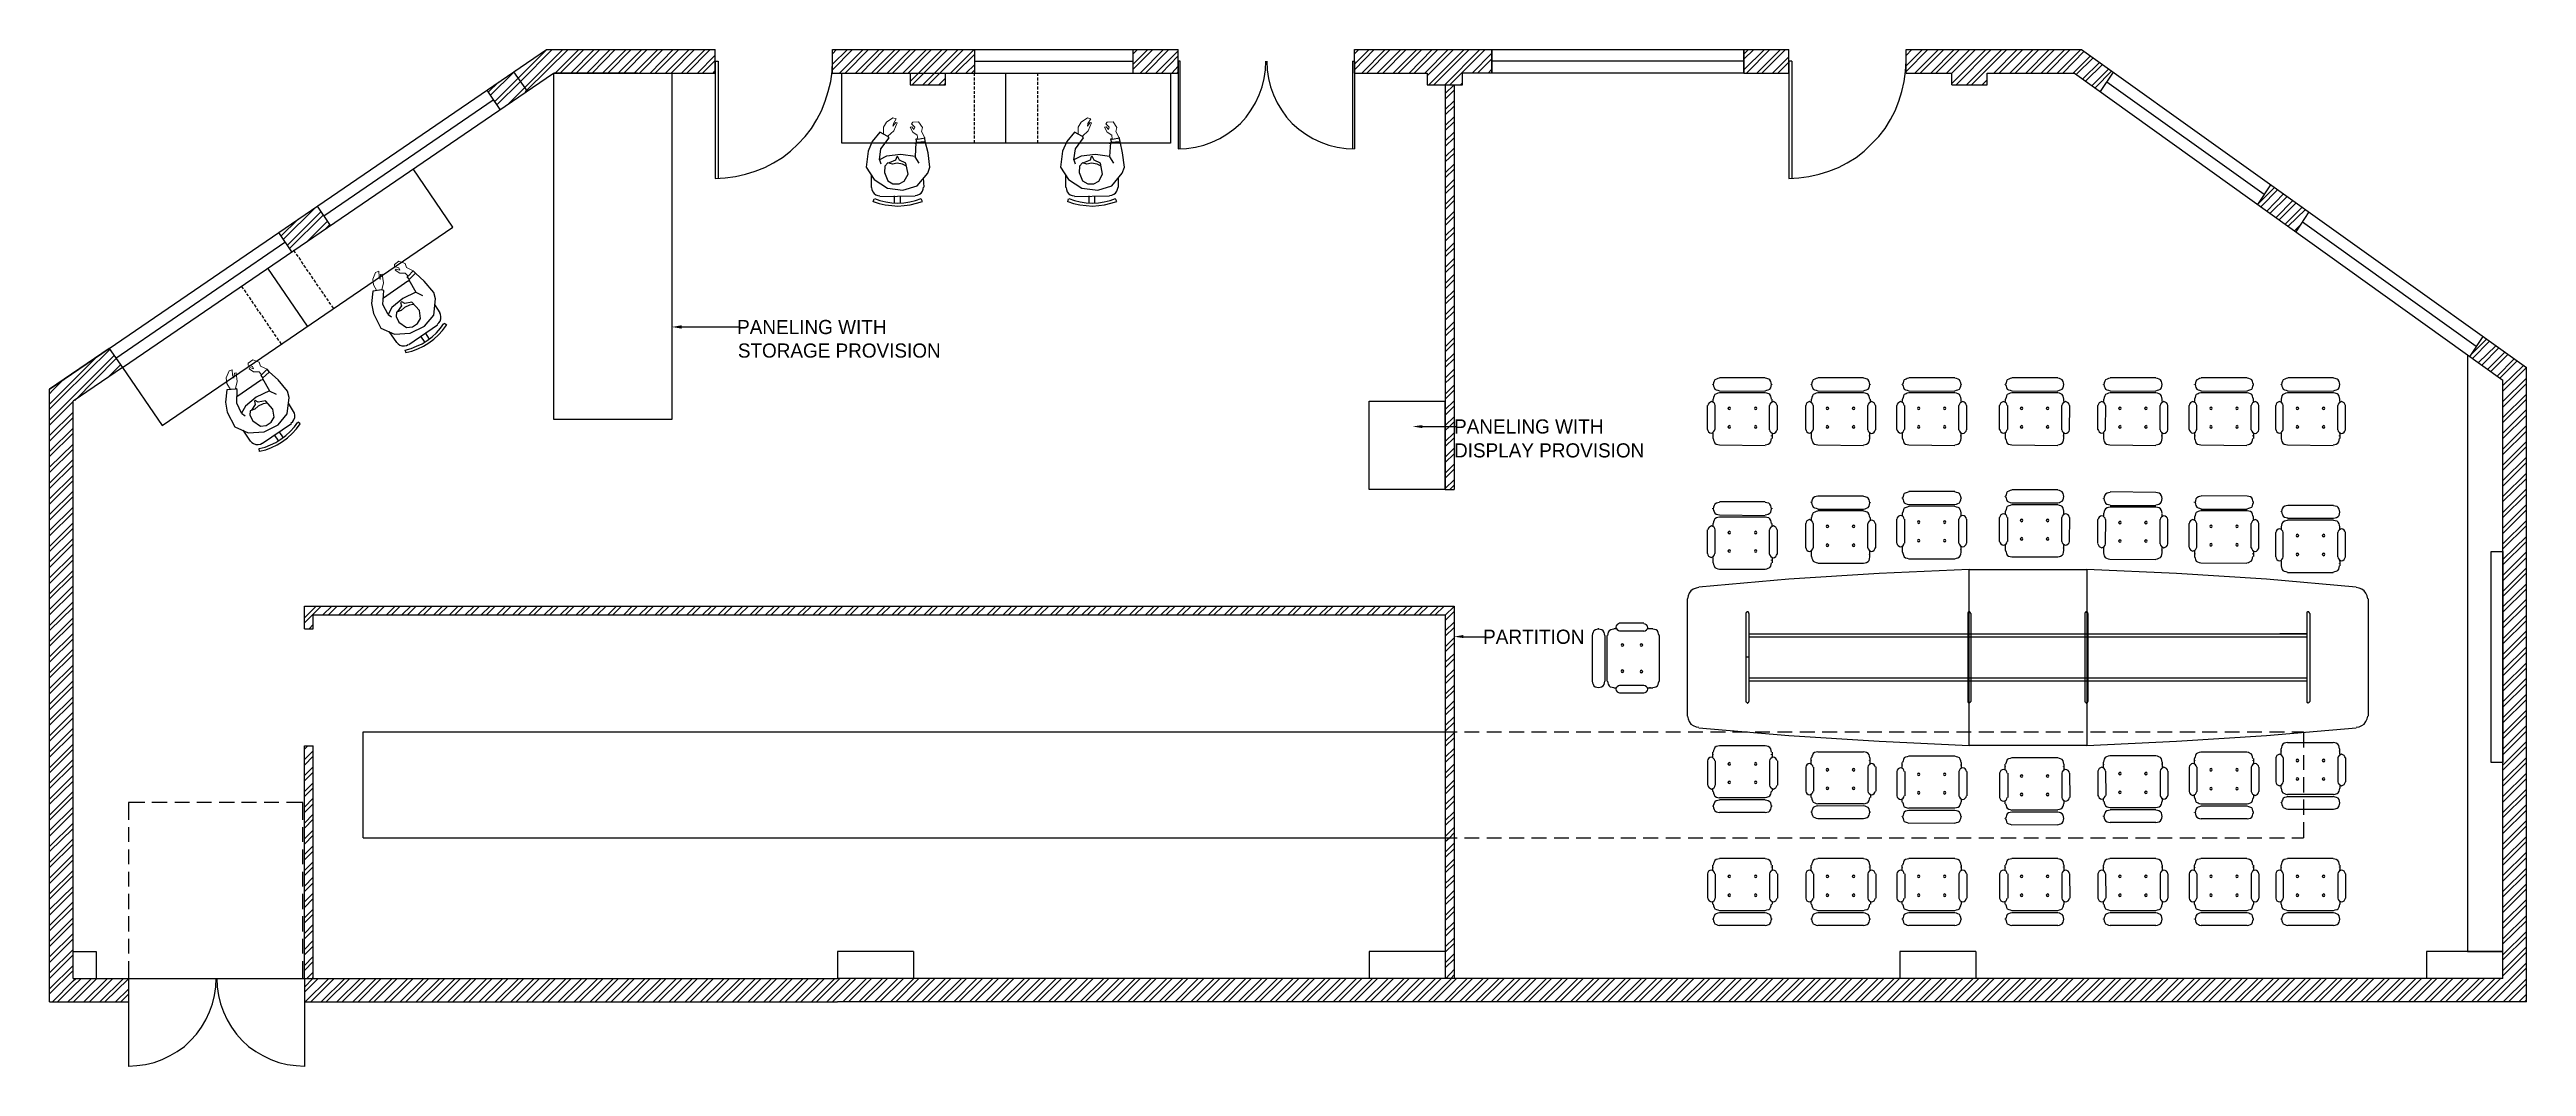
# Model space of a CAD drawing. Header units: millimetres. Extents: x 112177 to 138502, y -9410 to 1407.
import ezdxf

# ---------------------------------------------------------------- set-up
doc = ezdxf.new("R2010")
doc.units = ezdxf.units.MM
doc.header["$MEASUREMENT"] = 0
doc.layers.get('0').update_dxf_attribs({"linetype": 'CONTINUOUS', "lineweight": 0})
doc.styles.add('CIDFont+F1$001H0', font='')
doc.styles.get('CIDFont+F1$001H0').set_extended_font_data('CIDFont+F1')

# ---------------------------------------------------------------- blocks, each defined once
blk = doc.blocks.new('A$Cf4af25b8')
for points in [[(-185.93, 67.9), (-186.9, 68.07), (-185.93, 68.24)], [(-111.29, 57.87), (-112.27, 58.04), (-111.29, 58.17)], [(-107.15, 36.7), (-108.08, 36.83), (-107.15, 37)]]:
    blk.add_hatch(color=8).paths.add_polyline_path(points)
at = {"color": 8, "linetype": 'Continuous', "lineweight": 25}
for p, q in [((-243.63, 65.91), (-199.56, 96.05)), ((-199.56, 96.05), (-190.37, 96.05)), ((-198.67, 93.68), (-196.3, 96.05)), ((-198.16, 93.68), (-195.79, 96.05)), ((-197.1, 93.68), (-194.73, 96.05)), ((-196.55, 93.68), (-194.18, 96.05)), ((-195.5, 93.68), (-193.12, 96.05)), ((-194.95, 93.68), (-192.62, 96.05)), ((-193.89, 93.68), (-191.52, 96.05)), ((-193.38, 93.68), (-191.01, 96.05)), ((-192.32, 93.68), (-189.95, 96.05)), ((-191.77, 93.68), (-189.4, 96.05)), ((-190.71, 93.68), (-188.34, 96.05)), ((-190.37, 96.05), (-182.54, 96.05)), ((-190.16, 93.68), (-187.83, 96.05)), ((-189.1, 93.68), (-186.77, 96.05)), ((-188.6, 93.68), (-186.22, 96.05)), ((-187.54, 93.68), (-185.17, 96.05)), ((-186.99, 93.68), (-184.62, 96.05)), ((-185.93, 93.68), (-183.56, 96.05)), ((-185.42, 93.68), (-183.05, 96.05)), ((-184.32, 93.68), (-182.54, 95.5)), ((-183.81, 93.68), (-182.54, 94.95)), ((-182.54, 93.68), (-182.54, 96.05)), ((-182.54, 94.87), (-182.54, 83.06)), ((-182.54, 94.87), (-182.25, 94.87)), ((-182.25, 94.87), (-182.25, 83.06)), ((-170.73, 96.05), (-162.9, 96.05)), ((-170.73, 93.68), (-170.73, 96.05)), ((-170.73, 94.57), (-169.21, 96.05)), ((-170.73, 95.63), (-170.31, 96.05)), ((-170.73, 94.02), (-168.7, 96.05)), ((-170.01, 93.68), (-167.64, 96.05)), ((-169.46, 93.68), (-167.09, 96.05)), ((-168.4, 93.68), (-166.03, 96.05)), ((-167.85, 93.68), (-165.52, 96.05)), ((-166.79, 93.68), (-164.42, 96.05)), ((-166.29, 93.68), (-163.91, 96.05)), ((-165.23, 93.68), (-162.86, 96.05)), ((-164.68, 93.68), (-162.31, 96.05)), ((-163.62, 93.68), (-161.25, 96.05)), ((-163.11, 93.68), (-160.74, 96.05)), ((-162.9, 96.05), (-156.38, 96.05)), ((-162.9, 92.84), (-159.68, 96.05)), ((-162.69, 92.5), (-159.13, 96.05)), ((-161.63, 92.5), (-158.07, 96.05)), ((-161.08, 92.5), (-157.52, 96.05)), ((-158.83, 93.68), (-156.46, 96.05)), ((-158.33, 93.68), (-156.38, 95.59)), ((-156.38, 96.05), (-140.42, 96.05)), ((-156.38, 93.68), (-156.38, 96.05)), ((-156.38, 94.87), (-140.42, 94.87)), ((-140.42, 96.05), (-135.89, 96.05)), ((-140.42, 93.68), (-140.42, 96.05)), ((-140.42, 94.57), (-138.94, 96.05)), ((-140.42, 95.63), (-140, 96.05)), ((-140.42, 94.06), (-138.43, 96.05)), ((-139.7, 93.68), (-137.37, 96.05)), ((-139.19, 93.68), (-136.82, 96.05)), ((-138.13, 93.68), (-135.89, 95.93)), ((-137.58, 93.68), (-135.89, 95.42)), ((-135.89, 93.68), (-135.89, 96.05)), ((-135.89, 94.87), (-135.89, 86.02)), ((-118.32, 94.87), (-118.32, 86.02)), ((-118.32, 94.87), (-118.11, 94.87)), ((-118.11, 96.05), (-110.79, 96.05)), ((-118.11, 93.68), (-118.11, 96.05)), ((-118.11, 94.57), (-116.63, 96.05)), ((-118.11, 95.63), (-117.69, 96.05)), ((-118.11, 94.02), (-116.12, 96.05)), ((-118.11, 94.87), (-118.11, 86.02)), ((-117.39, 93.68), (-115.02, 96.05)), ((-116.88, 93.68), (-114.51, 96.05)), ((-115.82, 93.68), (-113.45, 96.05)), ((-115.27, 93.68), (-112.9, 96.05)), ((-114.22, 93.68), (-111.84, 96.05)), ((-113.71, 93.68), (-111.34, 96.05)), ((-112.61, 93.68), (-110.28, 96.05)), ((-112.1, 93.68), (-109.73, 96.05)), ((-111.04, 93.68), (-108.67, 96.05)), ((-110.79, 96.05), (-107.23, 96.05)), ((-110.79, 93.39), (-108.12, 96.05)), ((-110.62, 92.5), (-107.06, 96.05)), ((-110.11, 92.5), (-106.55, 96.05)), ((-109.01, 92.5), (-105.49, 96.05)), ((-108.5, 92.5), (-104.94, 96.05)), ((-106.26, 93.68), (-104.27, 95.67)), ((-105.71, 93.68), (-104.27, 95.12)), ((-78.87, 94.87), (-104.27, 94.87)), ((-78.87, 95.59), (-78.4, 96.05)), ((-78.87, 94.02), (-76.79, 96.05)), ((-78.87, 95.08), (-77.85, 96.05)), ((-78.87, 96.05), (-74.34, 96.05)), ((-78.87, 93.68), (-78.87, 96.05)), ((-78.61, 93.68), (-76.24, 96.05)), ((-77.55, 93.68), (-75.18, 96.05)), ((-77.05, 93.68), (-74.68, 96.05)), ((-75.99, 93.68), (-74.34, 95.33)), ((-74.34, 93.68), (-74.34, 96.05)), ((-74.34, 94.87), (-74.34, 83.06)), ((-74.04, 94.87), (-74.34, 94.87)), ((-74.04, 94.87), (-74.04, 83.06)), ((-62.53, 96.05), (-57.91, 96.05)), ((-62.53, 93.68), (-62.53, 96.05)), ((-62.53, 96.01), (-62.44, 96.05)), ((-62.53, 94.4), (-60.88, 96.05)), ((-62.53, 95.46), (-61.93, 96.05)), ((-62.53, 93.85), (-60.33, 96.05)), ((-61.64, 93.68), (-59.27, 96.05)), ((-61.09, 93.68), (-58.72, 96.05)), ((-60.03, 93.68), (-57.66, 96.05)), ((-59.52, 93.68), (-57.15, 96.05)), ((-58.46, 93.68), (-56.09, 96.05)), ((-57.91, 96.05), (-44.83, 96.05)), ((-57.91, 92.63), (-54.48, 96.05)), ((-57.91, 93.68), (-55.54, 96.05)), ((-57.49, 92.5), (-53.93, 96.05)), ((-56.43, 92.5), (-52.87, 96.05)), ((-55.92, 92.5), (-52.37, 96.05)), ((-54.36, 96.05), (-45.55, 96.05)), ((-53.68, 93.68), (-51.31, 96.05)), ((-53.13, 93.68), (-50.76, 96.05)), ((-52.07, 93.68), (-49.7, 96.05)), ((-51.52, 93.68), (-49.15, 96.05)), ((-50.46, 93.68), (-48.09, 96.05)), ((-49.95, 93.68), (-47.58, 96.05)), ((-48.9, 93.68), (-46.52, 96.05)), ((-48.34, 93.68), (-45.97, 96.05)), ((-47.29, 93.68), (-44.92, 96.05)), ((-46.74, 93.68), (-44.58, 95.89)), ((-45.68, 93.68), (-43.94, 95.42)), ((-45.34, 93.56), (-43.65, 95.21)), ((-44.83, 96.05), (0, 63.97)), ((-242.27, 63.97), (-198.84, 93.68)), ((-205.44, 91.74), (-204.39, 92.75)), ((-202.86, 93.81), (-201.51, 91.86)), ((-198.84, 93.68), (-190.37, 93.68)), ((-190.37, 93.68), (-198.76, 93.68)), ((-190.37, 93.68), (-182.54, 93.68)), ((-182.75, 93.68), (-182.54, 93.9)), ((-170.73, 93.68), (-162.9, 93.68)), ((-160.02, 92.5), (-159.34, 93.18)), ((-159.51, 92.5), (-159.34, 92.67)), ((-157.27, 93.68), (-156.38, 94.53)), ((-156.72, 93.68), (-156.38, 94.02)), ((-156.42, 93.39), (-156.42, 93.68)), ((-156.42, 92.92), (-156.42, 93.22)), ((-156.42, 92.5), (-156.42, 92.79)), ((-156.38, 93.68), (-140.42, 93.68)), ((-153.25, 86.61), (-153.25, 93.68)), ((-150.03, 93.39), (-150.03, 93.68)), ((-150.03, 92.92), (-150.03, 93.22)), ((-150.03, 92.5), (-150.03, 92.79)), ((-140.42, 93.68), (-135.89, 93.68)), ((-136.53, 93.68), (-135.89, 94.36)), ((-136.02, 93.68), (-135.89, 93.81)), ((-118.11, 93.68), (-110.79, 93.68)), ((-108.97, 91.61), (-108.08, 92.5)), ((-108.97, 92.5), (-108.97, 51.69)), ((-108.08, 92.5), (-108.08, 51.69)), ((-107.44, 92.5), (-107.23, 92.71)), ((-104.65, 93.68), (-104.27, 94.06)), ((-78.87, 93.68), (-74.34, 93.68)), ((-75.44, 93.68), (-74.34, 94.78)), ((-74.38, 93.68), (-74.34, 93.73)), ((-62.53, 93.68), (-57.91, 93.68)), ((-57.91, 92.5), (-57.91, 93.68)), ((-57.91, 92.5), (-54.36, 92.5)), ((-54.86, 92.5), (-54.36, 93.01)), ((-54.36, 93.68), (-45.55, 93.68)), ((-54.36, 92.5), (-54.36, 93.68)), ((-45.55, 93.68), (-2.37, 62.7)), ((-44.7, 93.09), (-43.01, 94.78)), ((-44.41, 92.88), (-42.71, 94.53)), ((-43.77, 92.41), (-42.08, 94.11)), ((-43.48, 92.2), (-41.78, 93.9)), ((-41.66, 93.77), (-42.97, 91.82)), ((-42.29, 92.79), (-26.42, 81.45)), ((-222, 79.29), (-204.94, 90.97)), ((-205.57, 91.95), (-204.26, 90)), ((-156.42, 92.03), (-156.42, 92.33)), ((-156.42, 91.57), (-156.42, 91.86)), ((-156.42, 91.14), (-156.42, 91.44)), ((-156.42, 90.68), (-156.42, 90.97)), ((-156.42, 90.21), (-156.42, 90.51)), ((-156.42, 89.79), (-156.42, 90.09)), ((-150.03, 92.03), (-150.03, 92.33)), ((-150.03, 91.57), (-150.03, 91.86)), ((-150.03, 91.14), (-150.03, 91.44)), ((-150.03, 90.68), (-150.03, 90.97)), ((-150.03, 90.21), (-150.03, 90.51)), ((-150.03, 89.79), (-150.03, 90.09)), ((-108.97, 91.06), (-108.08, 91.95)), ((-108.97, 90), (-108.08, 90.89)), ((-108.97, 89.45), (-108.08, 90.34)), ((-156.42, 89.32), (-156.42, 89.62)), ((-156.42, 88.86), (-156.42, 89.15)), ((-156.42, 88.43), (-156.42, 88.73)), ((-156.42, 87.97), (-156.42, 88.27)), ((-156.42, 87.5), (-156.42, 87.84)), ((-156.42, 87.08), (-156.42, 87.38)), ((-150.03, 89.32), (-150.03, 89.62)), ((-150.03, 88.86), (-150.03, 89.15)), ((-150.03, 88.43), (-150.03, 88.73)), ((-150.03, 87.97), (-150.03, 88.27)), ((-150.03, 87.5), (-150.03, 87.84)), ((-150.03, 87.08), (-150.03, 87.38)), ((-108.97, 88.39), (-108.08, 89.28)), ((-108.97, 87.88), (-108.08, 88.77)), ((-108.97, 86.83), (-108.08, 87.71)), ((-165.99, 84.92), (-165.86, 84.54)), ((-162.43, 86.61), (-165.44, 86.57)), ((-162.43, 85.22), (-162.01, 84.58)), ((-162.26, 86.7), (-161.37, 86.78)), ((-162.14, 87), (-161.37, 87.16)), ((-156.42, 86.61), (-156.42, 86.91)), ((-150.03, 86.61), (-150.03, 86.91)), ((-146.39, 84.92), (-146.26, 84.54)), ((-142.83, 86.61), (-145.84, 86.57)), ((-142.79, 85.22), (-142.41, 84.58)), ((-142.66, 86.7), (-141.77, 86.78)), ((-142.54, 87), (-141.77, 87.16)), ((-108.97, 86.28), (-108.08, 87.16)), ((-108.97, 85.22), (-108.08, 86.11)), ((-108.97, 84.71), (-108.08, 85.56)), ((-166.84, 83.44), (-166.84, 82.13)), ((-161.5, 82.17), (-161.54, 83.1)), ((-147.24, 83.44), (-147.24, 82.13)), ((-141.9, 82.17), (-141.9, 83.1)), ((-108.97, 83.61), (-108.08, 84.5)), ((-108.97, 83.1), (-108.08, 83.99)), ((-108.97, 82.04), (-108.08, 82.93)), ((-25.78, 82.42), (-27.09, 80.43)), ((-226.1, 76.88), (-222.88, 80.09)), ((-222.67, 80.26), (-221.36, 78.32)), ((-166.62, 80.69), (-166.54, 80.98)), ((-165.95, 81.24), (-162.39, 81.28)), ((-164.47, 80.52), (-164.47, 81.28)), ((-163.87, 80.52), (-163.87, 81.28)), ((-161.67, 80.73), (-161.8, 80.98)), ((-147.02, 80.69), (-146.94, 80.98)), ((-146.35, 81.24), (-142.79, 81.28)), ((-144.86, 80.52), (-144.86, 81.28)), ((-144.27, 80.52), (-144.27, 81.28)), ((-142.07, 80.73), (-142.2, 80.98)), ((-108.97, 81.49), (-108.08, 82.38)), ((-108.97, 80.43), (-108.08, 81.32)), ((-108.97, 79.93), (-108.08, 80.81)), ((-27.09, 80.43), (-25.4, 82.13)), ((-26.75, 80.22), (-25.06, 81.92)), ((-26.16, 79.76), (-24.47, 81.49)), ((-25.82, 79.54), (-24.13, 81.24)), ((-25.23, 79.12), (-23.54, 80.81)), ((-24.93, 78.87), (-23.2, 80.6)), ((-24.3, 78.44), (-22.61, 80.14)), ((-24, 78.23), (-22.27, 79.93)), ((-226.57, 77.6), (-225.26, 75.65)), ((-226.31, 77.22), (-224.58, 78.95)), ((-225.68, 76.28), (-222.29, 79.67)), ((-225.47, 75.95), (-222.04, 79.38)), ((-223.56, 76.79), (-221.62, 78.74)), ((-221.87, 77.94), (-221.4, 78.4)), ((-108.97, 78.82), (-108.08, 79.71)), ((-108.97, 78.32), (-108.08, 79.21)), ((-108.97, 77.26), (-108.08, 78.15)), ((-108.97, 76.71), (-108.08, 77.6)), ((-23.37, 77.77), (-22.78, 78.36)), ((-21.93, 79.67), (-23.24, 77.68)), ((-22.56, 78.66), (-5.08, 66.12)), ((-242.95, 64.94), (-225.93, 76.62)), ((-224.83, 75.52), (-225, 75.82)), ((-224.58, 75.18), (-224.75, 75.4)), ((-224.32, 74.8), (-224.49, 75.06)), ((-108.97, 75.65), (-108.08, 76.54)), ((-108.97, 75.14), (-108.08, 76.03)), ((-108.97, 74.08), (-108.08, 74.97)), ((-223.65, 68.16), (-227.63, 74)), ((-224.07, 74.42), (-224.24, 74.68)), ((-223.82, 74.04), (-223.99, 74.3)), ((-223.56, 73.66), (-223.73, 73.91)), ((-223.31, 73.32), (-223.48, 73.58)), ((-223.05, 72.94), (-223.22, 73.19)), ((-222.8, 72.56), (-222.97, 72.81)), ((-222.55, 72.18), (-222.72, 72.43)), ((-213.53, 72.69), (-215.98, 70.99)), ((-213.49, 73.19), (-212.98, 73.74)), ((-213.4, 72.86), (-212.77, 73.45)), ((-108.97, 73.53), (-108.08, 74.42)), ((-108.97, 72.47), (-108.08, 73.36)), ((-108.97, 71.92), (-108.08, 72.81)), ((-230.08, 71.92), (-230.29, 72.18)), ((-229.83, 71.54), (-230, 71.8)), ((-229.57, 71.2), (-229.74, 71.42)), ((-229.32, 70.82), (-229.49, 71.08)), ((-229.07, 70.44), (-229.24, 70.7)), ((-228.81, 70.06), (-228.98, 70.32)), ((-228.56, 69.68), (-228.73, 69.93)), ((-222.29, 71.84), (-222.46, 72.05)), ((-222.04, 71.46), (-222.21, 71.71)), ((-221.78, 71.08), (-221.95, 71.33)), ((-221.53, 70.7), (-221.7, 70.95)), ((-221.28, 70.32), (-221.45, 70.57)), ((-220.98, 69.93), (-221.19, 70.19)), ((-212.73, 71.59), (-212.05, 71.25)), ((-210.27, 69.51), (-210.82, 70.32)), ((-108.97, 70.87), (-108.08, 71.75)), ((-108.97, 70.36), (-108.08, 71.25)), ((-108.97, 69.3), (-108.08, 70.19)), ((-228.3, 69.34), (-228.47, 69.6)), ((-228.05, 68.96), (-228.22, 69.22)), ((-227.8, 68.58), (-227.97, 68.83)), ((-227.54, 68.2), (-227.71, 68.45)), ((-227.29, 67.86), (-227.46, 68.07)), ((-227.03, 67.48), (-227.2, 67.73)), ((-215.52, 69.34), (-215.18, 69.09)), ((-215.43, 67.61), (-214.67, 66.51)), ((-213.44, 66.29), (-210.52, 68.28)), ((-211.33, 66.84), (-211.75, 67.48)), ((-209.59, 68.24), (-209.85, 68.41)), ((-185.93, 68.07), (-180.17, 68.07)), ((-108.97, 68.75), (-108.08, 69.64)), ((-108.97, 67.69), (-108.08, 68.58)), ((-108.97, 67.14), (-108.08, 68.03)), ((-243.63, 65.91), (-249.64, 61.81)), ((-248.62, 61.3), (-244.77, 65.15)), ((-248.29, 61.13), (-243.54, 65.83)), ((-247.57, 60.75), (-243.12, 65.19)), ((-243.63, 65.91), (-242.27, 63.97)), ((-226.78, 67.1), (-226.95, 67.35)), ((-226.53, 66.72), (-226.7, 66.97)), ((-226.27, 66.34), (-226.44, 66.59)), ((-213.7, 65.45), (-213.78, 65.74)), ((-211.79, 66.51), (-212.22, 67.14)), ((-108.97, 66.08), (-108.08, 66.97)), ((-108.97, 65.57), (-108.08, 66.46)), ((-108.97, 64.52), (-108.08, 65.41)), ((-4.4, 67.1), (-5.72, 65.11)), ((-5.67, 65.19), (-4.02, 66.84)), ((-5.42, 64.9), (-3.73, 66.63)), ((-4.83, 64.47), (-3.09, 66.17)), ((-4.49, 64.22), (-2.79, 65.96)), ((-3.89, 63.8), (-2.16, 65.53)), ((-3.6, 63.58), (-1.86, 65.28)), ((-249.3, 61.68), (-248.12, 62.87)), ((-242.27, 63.97), (-247.27, 60.58)), ((-247.1, 60.66), (-242.91, 64.9)), ((-243.76, 62.99), (-242.49, 64.26)), ((-228.26, 62.74), (-230.76, 61.04)), ((-228.26, 63.25), (-227.71, 63.8)), ((-228.18, 62.91), (-227.5, 63.5)), ((-108.97, 63.97), (-108.08, 64.85)), ((-108.97, 62.91), (-108.08, 63.8)), ((-108.97, 62.4), (-108.08, 63.25)), ((-76.71, 62.95), (-81.32, 62.95)), ((-66.8, 62.95), (-71.42, 62.95)), ((-57.62, 62.95), (-62.23, 62.95)), ((-47.24, 62.95), (-51.86, 62.95)), ((-37.34, 62.95), (-41.95, 62.95)), ((-28.15, 62.95), (-32.77, 62.95)), ((-19.43, 62.95), (-24.05, 62.95)), ((-2.96, 63.12), (-1.23, 64.85)), ((-2.67, 62.91), (-0.93, 64.64)), ((-2.37, 62.15), (-0.3, 64.18)), ((-2.37, 61.6), (0, 63.97)), ((-2.37, 60.54), (0, 62.91)), ((-2.37, 2.37), (-2.37, 62.7)), ((0, 0), (0, 63.97)), ((-249.64, 6.14), (-249.64, 61.81)), ((-249.64, 61.34), (-249.3, 61.68)), ((-249.64, 60.28), (-248.62, 61.3)), ((-249.64, 59.77), (-248.29, 61.13)), ((-249.64, 58.67), (-247.57, 60.75)), ((-249.64, 58.17), (-247.27, 60.54)), ((-247.27, 6.14), (-247.27, 60.58)), ((-227.5, 61.64), (-226.78, 61.3)), ((-225.04, 59.56), (-225.55, 60.37)), ((-116.63, 60.58), (-108.97, 60.58)), ((-108.97, 61.3), (-108.08, 62.19)), ((-108.97, 60.79), (-108.08, 61.68)), ((-108.97, 59.73), (-108.08, 60.62)), ((-108.97, 51.69), (-108.97, 60.58)), ((-108.97, 59.18), (-108.08, 60.07)), ((-82.55, 57.74), (-82.55, 60.16)), ((-82, 62.27), (-82, 62.31)), ((-82, 60.79), (-82, 60.54)), ((-81.75, 57.74), (-81.75, 60.16)), ((-81.32, 61.64), (-76.71, 61.6)), ((-76.71, 61.43), (-81.32, 61.43)), ((-76.28, 57.7), (-76.28, 60.16)), ((-76.03, 62.27), (-76.03, 62.31)), ((-76.03, 60.54), (-76.03, 60.79)), ((-75.48, 57.7), (-75.48, 60.16)), ((-72.64, 57.74), (-72.64, 60.16)), ((-72.09, 62.27), (-72.09, 62.31)), ((-72.09, 60.79), (-72.09, 60.54)), ((-71.84, 57.74), (-71.84, 60.16)), ((-71.42, 61.64), (-66.8, 61.6)), ((-66.8, 61.43), (-71.42, 61.43)), ((-66.38, 57.7), (-66.38, 60.16)), ((-66.12, 62.27), (-66.12, 62.31)), ((-66.12, 60.54), (-66.12, 60.79)), ((-65.57, 57.7), (-65.57, 60.16)), ((-63.46, 57.74), (-63.46, 60.16)), ((-62.91, 62.27), (-62.91, 62.31)), ((-62.91, 60.79), (-62.91, 60.54)), ((-62.65, 57.74), (-62.65, 60.16)), ((-62.23, 61.64), (-57.62, 61.6)), ((-57.62, 61.43), (-62.23, 61.43)), ((-57.19, 57.7), (-57.19, 60.16)), ((-56.98, 60.54), (-56.98, 60.79)), ((-56.94, 62.27), (-56.94, 62.31)), ((-56.39, 57.7), (-56.39, 60.16)), ((-53.09, 57.74), (-53.09, 60.16)), ((-52.54, 62.27), (-52.54, 62.31)), ((-52.54, 60.79), (-52.54, 60.54)), ((-52.28, 57.74), (-52.28, 60.16)), ((-51.86, 61.64), (-47.24, 61.6)), ((-47.24, 61.43), (-51.86, 61.43)), ((-46.82, 57.7), (-46.82, 60.16)), ((-46.61, 62.27), (-46.61, 62.31)), ((-46.61, 60.54), (-46.61, 60.79)), ((-46.06, 57.7), (-46.02, 60.16)), ((-43.18, 57.74), (-43.18, 60.16)), ((-42.63, 62.27), (-42.63, 62.31)), ((-42.63, 60.79), (-42.63, 60.54)), ((-42.42, 57.74), (-42.38, 60.16)), ((-41.95, 61.64), (-37.34, 61.6)), ((-37.34, 61.43), (-41.95, 61.43)), ((-36.91, 57.7), (-36.91, 60.16)), ((-36.7, 62.27), (-36.7, 62.31)), ((-36.7, 60.54), (-36.7, 60.79)), ((-36.15, 57.7), (-36.15, 60.16)), ((-33.99, 57.74), (-33.99, 60.16)), ((-33.44, 62.27), (-33.44, 62.31)), ((-33.44, 60.79), (-33.44, 60.54)), ((-33.23, 57.74), (-33.23, 60.16)), ((-32.81, 61.64), (-28.15, 61.6)), ((-28.15, 61.43), (-32.81, 61.43)), ((-27.73, 57.7), (-27.73, 60.16)), ((-27.52, 62.27), (-27.52, 62.31)), ((-27.52, 60.54), (-27.52, 60.79)), ((-26.97, 57.7), (-26.97, 60.16)), ((-25.27, 57.74), (-25.27, 60.16)), ((-24.72, 62.27), (-24.72, 62.31)), ((-24.72, 60.79), (-24.72, 60.54)), ((-24.51, 57.74), (-24.51, 60.16)), ((-24.09, 61.64), (-19.43, 61.6)), ((-19.43, 61.43), (-24.09, 61.43)), ((-19.01, 57.7), (-19.01, 60.16)), ((-18.8, 62.27), (-18.8, 62.31)), ((-18.8, 60.54), (-18.8, 60.79)), ((-18.25, 57.7), (-18.25, 60.16)), ((-2.37, 59.99), (0, 62.36)), ((-2.37, 58.93), (0, 61.3)), ((-2.37, 58.42), (0, 60.79)), ((-249.64, 57.11), (-247.27, 59.48)), ((-249.64, 56.56), (-247.27, 58.93)), ((-249.64, 55.5), (-247.27, 57.87)), ((-230.29, 59.39), (-229.91, 59.1)), ((-230.17, 57.66), (-229.4, 56.56)), ((-228.18, 56.35), (-225.26, 58.34)), ((-226.06, 56.9), (-226.48, 57.53)), ((-224.37, 58.29), (-224.58, 58.46)), ((-111.29, 58.04), (-107.91, 58.04)), ((-108.97, 58.12), (-108.08, 59.01)), ((-2.37, 57.36), (0, 59.73)), ((-2.37, 56.81), (0, 59.18)), ((-2.37, 55.75), (0, 58.12)), ((-2.37, 55.2), (0, 57.57)), ((-249.64, 54.99), (-247.27, 57.36)), ((-249.64, 53.93), (-247.27, 56.26)), ((-249.64, 53.38), (-247.27, 55.75)), ((-228.47, 55.5), (-228.52, 55.8)), ((-226.53, 56.56), (-226.95, 57.19)), ((-108.97, 56.52), (-108.08, 57.4)), ((-108.97, 56.01), (-108.08, 56.9)), ((-108.97, 54.95), (-108.08, 55.84)), ((-108.97, 54.4), (-108.08, 55.29)), ((-82, 57.36), (-82, 56.81)), ((-81.96, 57.07), (-81.96, 57.11)), ((-81.32, 56.18), (-76.71, 56.13)), ((-76.07, 57.07), (-76.07, 57.11)), ((-72.09, 57.36), (-72.09, 56.81)), ((-72.05, 57.07), (-72.05, 57.11)), ((-71.42, 56.18), (-66.8, 56.13)), ((-66.21, 57.07), (-66.21, 57.11)), ((-66.17, 56.81), (-66.17, 57.36)), ((-66.12, 57.32), (-66.12, 57.36)), ((-62.91, 57.36), (-62.91, 56.81)), ((-62.87, 57.07), (-62.87, 57.11)), ((-62.23, 56.18), (-57.62, 56.13)), ((-57.02, 57.07), (-57.02, 57.11)), ((-56.98, 56.81), (-56.98, 57.36)), ((-56.94, 57.32), (-56.94, 57.36)), ((-52.54, 57.36), (-52.54, 56.81)), ((-52.49, 57.07), (-52.49, 57.11)), ((-51.86, 56.18), (-47.24, 56.13)), ((-46.65, 57.07), (-46.65, 57.11)), ((-46.61, 56.81), (-46.61, 57.36)), ((-46.57, 57.32), (-46.57, 57.36)), ((-42.63, 57.36), (-42.63, 56.81)), ((-42.59, 57.07), (-42.59, 57.11)), ((-41.99, 56.18), (-37.34, 56.13)), ((-36.75, 57.07), (-36.75, 57.11)), ((-36.7, 56.81), (-36.7, 57.36)), ((-36.66, 57.32), (-36.66, 57.36)), ((-33.44, 57.36), (-33.44, 56.81)), ((-33.4, 57.07), (-33.4, 57.11)), ((-32.81, 56.18), (-28.19, 56.13)), ((-27.56, 57.07), (-27.56, 57.11)), ((-24.72, 57.36), (-24.72, 56.81)), ((-24.68, 57.07), (-24.68, 57.11)), ((-24.09, 56.18), (-19.47, 56.13)), ((-18.84, 57.07), (-18.84, 57.11)), ((-2.37, 54.14), (0, 56.52)), ((-2.37, 53.64), (0, 56.01)), ((-2.37, 52.58), (0, 54.95)), ((-249.64, 52.32), (-247.27, 54.69)), ((-249.64, 51.77), (-247.27, 54.14)), ((-249.64, 50.72), (-247.27, 53.09)), ((-249.64, 50.21), (-247.27, 52.58)), ((-108.97, 53.34), (-108.08, 54.23)), ((-108.97, 52.83), (-108.08, 53.72)), ((-108.97, 51.77), (-108.08, 52.66)), ((-2.37, 52.03), (0, 54.4)), ((-2.37, 50.97), (0, 53.34)), ((-2.37, 50.46), (0, 52.79)), ((-249.64, 49.15), (-247.27, 51.52)), ((-249.64, 48.6), (-247.27, 50.97)), ((-108.97, 51.69), (-108.08, 51.69)), ((-108.5, 51.69), (-108.08, 52.11)), ((-76.71, 50.42), (-81.32, 50.42)), ((-72.09, 50.38), (-72.09, 50.42)), ((-66.8, 51.01), (-71.42, 51.01)), ((-66.12, 50.33), (-66.12, 50.38)), ((-62.91, 50.8), (-62.91, 50.84)), ((-57.62, 51.48), (-62.23, 51.48)), ((-62.23, 50.16), (-57.62, 50.16)), ((-57.62, 49.95), (-62.23, 50)), ((-56.94, 50.8), (-56.94, 50.84)), ((-52.54, 50.97), (-52.54, 51.01)), ((-47.24, 51.65), (-51.86, 51.65)), ((-51.86, 50.33), (-47.24, 50.33)), ((-47.24, 50.12), (-51.86, 50.12)), ((-46.61, 50.97), (-46.61, 51.01)), ((-42.63, 50.76), (-42.63, 50.8)), ((-37.34, 51.39), (-41.95, 51.43)), ((-41.95, 50.08), (-37.34, 50.08)), ((-36.7, 50.76), (-36.7, 50.8)), ((-33.44, 50.38), (-33.44, 50.42)), ((-28.15, 51.01), (-32.77, 51.05)), ((-27.52, 50.38), (-27.52, 50.42)), ((-19.43, 50.08), (-24.05, 50.08)), ((-2.37, 49.36), (0, 51.73)), ((-2.37, 48.85), (0, 51.22)), ((-2.37, 47.79), (0, 50.16)), ((-249.64, 47.54), (-247.27, 49.91)), ((-249.64, 46.99), (-247.27, 49.36)), ((-249.64, 45.93), (-247.27, 48.3)), ((-249.64, 45.42), (-247.27, 47.79)), ((-82.55, 45.21), (-82.55, 47.62)), ((-82, 49.74), (-82, 49.78)), ((-82, 48.26), (-82, 48.01)), ((-81.75, 45.21), (-81.75, 47.62)), ((-81.32, 49.11), (-76.71, 49.06)), ((-76.71, 48.89), (-81.32, 48.89)), ((-76.28, 45.17), (-76.28, 47.62)), ((-76.03, 49.74), (-76.03, 49.78)), ((-76.03, 48.01), (-76.03, 48.26)), ((-75.48, 45.17), (-75.48, 47.62)), ((-72.64, 45.8), (-72.64, 48.26)), ((-72.09, 48.85), (-72.09, 48.6)), ((-71.84, 45.8), (-71.84, 48.26)), ((-71.42, 49.7), (-66.8, 49.7)), ((-66.8, 49.53), (-71.42, 49.53)), ((-66.38, 45.8), (-66.38, 48.26)), ((-66.12, 48.6), (-66.12, 48.85)), ((-65.57, 45.8), (-65.57, 48.22)), ((-63.46, 46.27), (-63.46, 48.68)), ((-62.91, 49.32), (-62.91, 49.06)), ((-62.65, 46.27), (-62.65, 48.68)), ((-57.19, 46.27), (-57.19, 48.68)), ((-56.98, 49.06), (-56.98, 49.32)), ((-56.39, 46.27), (-56.39, 48.68)), ((-53.09, 46.44), (-53.09, 48.85)), ((-52.54, 49.49), (-52.54, 49.23)), ((-52.28, 46.44), (-52.28, 48.85)), ((-46.82, 46.44), (-46.82, 48.85)), ((-46.61, 49.23), (-46.61, 49.49)), ((-46.06, 46.44), (-46.02, 48.85)), ((-43.18, 46.23), (-43.18, 48.64)), ((-42.63, 49.28), (-42.63, 49.02)), ((-42.42, 46.19), (-42.38, 48.64)), ((-37.34, 49.91), (-41.95, 49.91)), ((-36.91, 46.19), (-36.91, 48.64)), ((-36.7, 49.02), (-36.7, 49.23)), ((-36.15, 46.19), (-36.15, 48.64)), ((-33.99, 45.85), (-33.99, 48.26)), ((-33.44, 48.89), (-33.44, 48.64)), ((-33.23, 45.85), (-33.23, 48.26)), ((-32.81, 49.7), (-28.15, 49.7)), ((-28.15, 49.53), (-32.81, 49.53)), ((-27.73, 45.8), (-27.73, 48.26)), ((-27.52, 48.64), (-27.52, 48.89)), ((-26.97, 45.8), (-26.97, 48.26)), ((-24.72, 49.45), (-24.72, 49.49)), ((-24.72, 47.92), (-24.72, 47.67)), ((-24.09, 48.77), (-19.43, 48.77)), ((-19.43, 48.6), (-24.09, 48.6)), ((-18.8, 49.4), (-18.8, 49.45)), ((-18.8, 47.67), (-18.8, 47.92)), ((-2.37, 47.24), (0, 49.61)), ((-2.37, 46.19), (0, 48.56)), ((-2.37, 45.68), (0, 48.05)), ((-249.64, 44.37), (-247.27, 46.74)), ((-249.64, 43.82), (-247.27, 46.19)), ((-249.64, 42.76), (-247.27, 45.13)), ((-72.09, 45.42), (-72.09, 44.92)), ((-72.05, 45.13), (-72.05, 45.17)), ((-66.21, 45.13), (-66.21, 45.17)), ((-66.17, 44.87), (-66.17, 45.42)), ((-66.12, 45.38), (-66.12, 45.42)), ((-62.91, 45.89), (-62.91, 45.34)), ((-62.87, 45.59), (-62.87, 45.64)), ((-57.02, 45.59), (-57.02, 45.64)), ((-56.98, 45.34), (-56.98, 45.89)), ((-56.94, 45.85), (-56.94, 45.89)), ((-52.54, 46.06), (-52.54, 45.51)), ((-52.49, 45.76), (-52.49, 45.8)), ((-46.65, 45.76), (-46.65, 45.8)), ((-46.61, 45.51), (-46.61, 46.06)), ((-46.57, 46.02), (-46.57, 46.06)), ((-42.63, 45.85), (-42.63, 45.3)), ((-42.59, 45.55), (-42.59, 45.59)), ((-36.75, 45.55), (-36.75, 45.59)), ((-36.7, 45.3), (-36.7, 45.85)), ((-36.66, 45.8), (-36.66, 45.85)), ((-33.44, 45.47), (-33.44, 44.92)), ((-33.4, 45.17), (-33.4, 45.21)), ((-27.56, 45.17), (-27.56, 45.21)), ((-25.27, 44.87), (-25.27, 47.33)), ((-24.51, 44.87), (-24.51, 47.33)), ((-19.01, 44.87), (-19.01, 47.33)), ((-18.25, 44.87), (-18.25, 47.33)), ((-2.37, 44.62), (0, 46.95)), ((-2.37, 44.07), (0, 46.44)), ((-2.37, 43.01), (0, 45.38)), ((-249.64, 42.21), (-247.27, 44.58)), ((-249.64, 0), (-249.64, 44.03)), ((-249.64, 41.15), (-247.27, 43.52)), ((-249.64, 40.64), (-247.27, 43.01)), ((-247.27, 2.37), (-247.27, 44.03)), ((-82, 44.83), (-82, 44.28)), ((-81.96, 44.53), (-81.96, 44.58)), ((-81.32, 43.65), (-76.71, 43.65)), ((-76.07, 44.53), (-76.07, 44.58)), ((-71.42, 44.24), (-66.8, 44.24)), ((-62.23, 44.7), (-57.62, 44.7)), ((-51.86, 44.87), (-47.24, 44.87)), ((-44.32, 43.6), (-44.32, 25.87)), ((-41.99, 44.66), (-37.34, 44.62)), ((-32.81, 44.28), (-28.19, 44.24)), ((-24.72, 44.49), (-24.72, 43.98)), ((-24.68, 44.2), (-24.68, 44.24)), ((-24.09, 43.31), (-19.47, 43.31)), ((-18.84, 44.2), (-18.84, 44.24)), ((-2.37, 42.46), (0, 44.83)), ((-2.37, 41.4), (0, 43.77)), ((-2.37, 40.89), (0, 43.26)), ((-249.64, 39.58), (-247.27, 41.95)), ((-249.64, 39.03), (-247.27, 41.4)), ((-249.64, 37.97), (-247.27, 40.34)), ((-84.58, 40.64), (-84.58, 28.83)), ((-84.58, 40.05), (-84.58, 29.42)), ((-15.96, 40.64), (-15.96, 28.83)), ((-2.37, 39.84), (0, 42.16)), ((-2.37, 39.29), (0, 41.66)), ((-2.37, 38.23), (0, 40.6)), ((-2.37, 37.68), (0, 40.05)), ((-249.64, 37.47), (-247.27, 39.79)), ((-249.64, 36.36), (-247.27, 38.74)), ((-249.64, 35.86), (-247.27, 38.23)), ((-223.94, 38.74), (-222.76, 39.92)), ((-223.94, 39.84), (-223.86, 39.92)), ((-223.94, 38.23), (-222.25, 39.92)), ((-223.94, 39.92), (-108.08, 39.92)), ((-223.94, 37.63), (-223.94, 39.92)), ((-223.94, 37.63), (-223.05, 37.63)), ((-223.48, 37.63), (-223.05, 38.06)), ((-223.05, 39.03), (-108.97, 39.03)), ((-223.05, 37.63), (-223.05, 39.03)), ((-222.08, 39.03), (-221.19, 39.92)), ((-221.53, 39.03), (-220.64, 39.92)), ((-220.47, 39.03), (-219.58, 39.92)), ((-219.96, 39.03), (-219.08, 39.92)), ((-218.86, 39.03), (-217.97, 39.92)), ((-218.36, 39.03), (-217.47, 39.92)), ((-217.3, 39.03), (-216.41, 39.92)), ((-216.75, 39.03), (-215.86, 39.92)), ((-215.69, 39.03), (-214.8, 39.92)), ((-215.18, 39.03), (-214.29, 39.92)), ((-214.12, 39.03), (-213.23, 39.92)), ((-213.57, 39.03), (-212.68, 39.92)), ((-212.51, 39.03), (-211.62, 39.92)), ((-211.96, 39.03), (-211.07, 39.92)), ((-210.9, 39.03), (-210.02, 39.92)), ((-210.4, 39.03), (-209.51, 39.92)), ((-209.34, 39.03), (-208.45, 39.92)), ((-208.79, 39.03), (-207.9, 39.92)), ((-207.73, 39.03), (-206.84, 39.92)), ((-207.18, 39.03), (-206.29, 39.92)), ((-206.12, 39.03), (-205.23, 39.92)), ((-205.61, 39.03), (-204.72, 39.92)), ((-204.55, 39.03), (-203.67, 39.92)), ((-204, 39.03), (-203.12, 39.92)), ((-202.95, 39.03), (-202.06, 39.92)), ((-202.4, 39.03), (-201.51, 39.92)), ((-201.34, 39.03), (-200.45, 39.92)), ((-200.83, 39.03), (-199.94, 39.92)), ((-199.77, 39.03), (-198.88, 39.92)), ((-199.22, 39.03), (-198.33, 39.92)), ((-198.16, 39.03), (-197.27, 39.92)), ((-197.65, 39.03), (-196.77, 39.92)), ((-196.55, 39.03), (-195.66, 39.92)), ((-196.05, 39.03), (-195.16, 39.92)), ((-194.99, 39.03), (-194.1, 39.92)), ((-194.44, 39.03), (-193.55, 39.92)), ((-193.38, 39.03), (-192.49, 39.92)), ((-192.87, 39.03), (-191.98, 39.92)), ((-191.77, 39.03), (-190.92, 39.92)), ((-191.26, 39.03), (-190.37, 39.92)), ((-190.2, 39.03), (-189.31, 39.92)), ((-189.65, 39.03), (-188.76, 39.92)), ((-188.6, 39.03), (-187.71, 39.92)), ((-188.09, 39.03), (-187.2, 39.92)), ((-187.03, 39.03), (-186.14, 39.92)), ((-186.48, 39.03), (-185.59, 39.92)), ((-185.42, 39.03), (-184.53, 39.92)), ((-184.87, 39.03), (-183.98, 39.92)), ((-183.81, 39.03), (-182.92, 39.92)), ((-183.3, 39.03), (-182.41, 39.92)), ((-182.25, 39.03), (-181.36, 39.92)), ((-181.69, 39.03), (-180.81, 39.92)), ((-180.64, 39.03), (-179.75, 39.92)), ((-180.09, 39.03), (-179.2, 39.92)), ((-179.03, 39.03), (-178.14, 39.92)), ((-178.52, 39.03), (-177.63, 39.92)), ((-177.46, 39.03), (-176.57, 39.92)), ((-176.91, 39.03), (-176.02, 39.92)), ((-175.85, 39.03), (-174.96, 39.92)), ((-175.3, 39.03), (-174.46, 39.92)), ((-174.24, 39.03), (-173.36, 39.92)), ((-173.74, 39.03), (-172.85, 39.92)), ((-172.68, 39.03), (-171.79, 39.92)), ((-172.13, 39.03), (-171.24, 39.92)), ((-171.07, 39.03), (-170.18, 39.92)), ((-170.56, 39.03), (-169.67, 39.92)), ((-169.46, 39.03), (-168.57, 39.92)), ((-168.95, 39.03), (-168.06, 39.92)), ((-167.89, 39.03), (-167.01, 39.92)), ((-167.34, 39.03), (-166.45, 39.92)), ((-166.29, 39.03), (-165.4, 39.92)), ((-165.78, 39.03), (-164.89, 39.92)), ((-164.72, 39.03), (-163.83, 39.92)), ((-164.17, 39.03), (-163.28, 39.92)), ((-163.11, 39.03), (-162.22, 39.92)), ((-162.56, 39.03), (-161.67, 39.92)), ((-161.5, 39.03), (-160.61, 39.92)), ((-160.99, 39.03), (-160.1, 39.92)), ((-159.94, 39.03), (-159.05, 39.92)), ((-159.38, 39.03), (-158.5, 39.92)), ((-158.33, 39.03), (-157.44, 39.92)), ((-157.78, 39.03), (-156.89, 39.92)), ((-156.72, 39.03), (-155.83, 39.92)), ((-156.21, 39.03), (-155.32, 39.92)), ((-155.15, 39.03), (-154.26, 39.92)), ((-154.6, 39.03), (-153.71, 39.92)), ((-153.54, 39.03), (-152.65, 39.92)), ((-152.99, 39.03), (-152.1, 39.92)), ((-151.93, 39.03), (-151.05, 39.92)), ((-151.43, 39.03), (-150.54, 39.92)), ((-150.37, 39.03), (-149.48, 39.92)), ((-149.82, 39.03), (-148.93, 39.92)), ((-148.76, 39.03), (-147.87, 39.92)), ((-148.25, 39.03), (-147.36, 39.92)), ((-147.15, 39.03), (-146.26, 39.92)), ((-146.64, 39.03), (-145.75, 39.92)), ((-145.58, 39.03), (-144.7, 39.92)), ((-145.03, 39.03), (-144.14, 39.92)), ((-143.98, 39.03), (-143.09, 39.92)), ((-143.47, 39.03), (-142.58, 39.92)), ((-142.37, 39.03), (-141.52, 39.92)), ((-141.86, 39.03), (-140.97, 39.92)), ((-140.8, 39.03), (-139.91, 39.92)), ((-140.25, 39.03), (-139.36, 39.92)), ((-139.19, 39.03), (-138.3, 39.92)), ((-138.68, 39.03), (-137.8, 39.92)), ((-137.63, 39.03), (-136.74, 39.92)), ((-137.08, 39.03), (-136.19, 39.92)), ((-136.02, 39.03), (-135.13, 39.92)), ((-135.47, 39.03), (-134.58, 39.92)), ((-134.41, 39.03), (-133.52, 39.92)), ((-133.9, 39.03), (-133.01, 39.92)), ((-132.84, 39.03), (-131.95, 39.92)), ((-132.29, 39.03), (-131.4, 39.92)), ((-131.23, 39.03), (-130.34, 39.92)), ((-130.68, 39.03), (-129.79, 39.92)), ((-129.62, 39.03), (-128.74, 39.92)), ((-129.12, 39.03), (-128.23, 39.92)), ((-128.06, 39.03), (-127.17, 39.92)), ((-127.51, 39.03), (-126.62, 39.92)), ((-126.45, 39.03), (-125.56, 39.92)), ((-125.9, 39.03), (-125.05, 39.92)), ((-124.84, 39.03), (-123.95, 39.92)), ((-124.33, 39.03), (-123.44, 39.92)), ((-123.27, 39.03), (-122.39, 39.92)), ((-122.72, 39.03), (-121.84, 39.92)), ((-121.67, 39.03), (-120.78, 39.92)), ((-121.16, 39.03), (-120.27, 39.92)), ((-120.06, 39.03), (-119.21, 39.92)), ((-119.55, 39.03), (-118.66, 39.92)), ((-118.49, 39.03), (-117.6, 39.92)), ((-117.94, 39.03), (-117.05, 39.92)), ((-116.88, 39.03), (-115.99, 39.92)), ((-116.37, 39.03), (-115.49, 39.92)), ((-115.32, 39.03), (-114.43, 39.92)), ((-114.77, 39.03), (-113.88, 39.92)), ((-113.71, 39.03), (-112.82, 39.92)), ((-113.16, 39.03), (-112.27, 39.92)), ((-112.1, 39.03), (-111.21, 39.92)), ((-111.59, 39.03), (-110.7, 39.92)), ((-110.53, 39.03), (-109.64, 39.92)), ((-109.98, 39.03), (-109.09, 39.92)), ((-108.97, 38.99), (-108.08, 39.88)), ((-108.97, 38.48), (-108.08, 39.37)), ((-108.97, 39.03), (-108.97, 5.08)), ((-108.97, 37.42), (-108.08, 38.31)), ((-108.97, 36.87), (-108.08, 37.76)), ((-108.08, 39.92), (-108.08, 2.37)), ((-93.51, 37.63), (-93.51, 37.68)), ((-91.74, 37.63), (-91.99, 37.63)), ((-88.94, 38.18), (-91.4, 38.18)), ((-88.56, 37.63), (-88.56, 37.68)), ((-88.05, 37.63), (-88.56, 37.63)), ((-88.27, 37.59), (-88.27, 37.63)), ((-78.36, 39.16), (-78.36, 30.31)), ((-56.01, 39.16), (-56.01, 30.31)), ((-44.2, 39.16), (-44.2, 30.31)), ((-22.14, 39.16), (-22.14, 30.31)), ((-21.84, 39.16), (-21.84, 30.31)), ((-2.37, 36.62), (0, 38.99)), ((-2.37, 36.11), (0, 38.48)), ((-249.64, 34.8), (-247.27, 37.17)), ((-249.64, 34.25), (-247.27, 36.62)), ((-249.64, 33.19), (-247.27, 35.56)), ((-249.64, 32.68), (-247.27, 35.05)), ((-108.97, 35.81), (-108.08, 36.7)), ((-108.97, 35.31), (-108.08, 36.2)), ((-108.97, 34.25), (-108.08, 35.09)), ((-107.15, 36.83), (-104.99, 36.83)), ((-94.15, 36.96), (-94.15, 32.34)), ((-92.84, 32.34), (-92.84, 36.96)), ((-92.67, 36.96), (-92.67, 32.34)), ((-88.94, 37.38), (-91.4, 37.38)), ((-87.38, 32.34), (-87.38, 36.96)), ((-78.36, 37.13), (-22.14, 37.13)), ((-78.36, 36.83), (-22.14, 36.83)), ((-22.14, 37.13), (-24.85, 37.13)), ((-2.37, 35.05), (0, 37.42)), ((-2.37, 34.5), (0, 36.87)), ((-2.37, 33.44), (0, 35.81)), ((-2.37, 32.89), (0, 35.26)), ((-249.64, 31.62), (-247.27, 33.95)), ((-249.64, 31.07), (-247.27, 33.44)), ((-108.97, 33.7), (-108.08, 34.59)), ((-108.97, 32.64), (-108.08, 33.53)), ((-108.97, 32.09), (-108.08, 32.98)), ((-78.36, 34.76), (-78.66, 34.76)), ((-78.36, 32.68), (-22.14, 32.68)), ((-2.37, 31.83), (0, 34.21)), ((-2.37, 31.33), (0, 33.7)), ((-2.37, 30.27), (0, 32.64)), ((-249.64, 30.01), (-247.27, 32.39)), ((-249.64, 29.46), (-247.27, 31.83)), ((-249.64, 28.41), (-247.27, 30.78)), ((-249.64, 27.9), (-247.27, 30.27)), ((-108.97, 31.03), (-108.08, 31.92)), ((-108.97, 30.52), (-108.08, 31.41)), ((-108.97, 29.46), (-108.08, 30.35)), ((-93.51, 31.71), (-93.51, 31.75)), ((-91.99, 31.67), (-91.74, 31.67)), ((-88.94, 31.92), (-91.4, 31.92)), ((-88.94, 31.12), (-91.4, 31.12)), ((-88.6, 31.67), (-88.05, 31.67)), ((-88.31, 31.71), (-88.31, 31.75)), ((-78.36, 32.39), (-22.14, 32.39)), ((-2.37, 29.72), (0, 32.09)), ((-2.37, 28.66), (0, 31.03)), ((-2.37, 28.15), (0, 30.48)), ((-249.64, 26.84), (-247.27, 29.21)), ((-249.64, 26.29), (-247.27, 28.66)), ((-249.64, 25.23), (-247.27, 27.6)), ((-108.97, 28.91), (-108.08, 29.8)), ((-108.97, 27.86), (-108.08, 28.74)), ((-108.97, 27.3), (-108.08, 28.19)), ((-2.37, 27.05), (0, 29.42)), ((-2.37, 26.54), (0, 28.91)), ((-2.37, 25.48), (0, 27.86)), ((-249.64, 24.68), (-247.27, 27.05)), ((-249.64, 23.62), (-247.27, 25.99)), ((-249.64, 23.11), (-247.27, 25.48)), ((-247.27, 8.51), (-247.27, 26.29)), ((-223.94, 25.48), (-223.6, 25.82)), ((-223.94, 2.37), (-223.94, 25.82)), ((-223.94, 25.82), (-223.05, 25.82)), ((-223.94, 24.43), (-223.05, 25.32)), ((-223.05, 2.37), (-223.05, 25.82)), ((-218.02, 27.22), (-108.97, 27.22)), ((-218.02, 16.55), (-218.02, 27.22)), ((-108.97, 27.22), (-107.78, 27.22)), ((-108.97, 26.25), (-108.08, 27.14)), ((-108.97, 25.74), (-108.08, 26.63)), ((-108.97, 24.68), (-108.08, 25.57)), ((-108.97, 24.13), (-108.08, 25.02)), ((-107.02, 27.22), (-105.54, 27.22)), ((-104.77, 27.22), (-103.29, 27.22)), ((-102.53, 27.22), (-101.01, 27.22)), ((-100.29, 27.22), (-98.76, 27.22)), ((-98, 27.22), (-96.52, 27.22)), ((-95.76, 27.22), (-94.28, 27.22)), ((-93.51, 27.22), (-91.99, 27.22)), ((-91.27, 27.22), (-89.75, 27.22)), ((-89.03, 27.22), (-87.5, 27.22)), ((-86.74, 27.22), (-85.26, 27.22)), ((-84.5, 27.22), (-83.02, 27.22)), ((-82.25, 27.22), (-80.73, 27.22)), ((-82, 24.64), (-82, 25.19)), ((-81.96, 24.93), (-81.96, 24.98)), ((-81.32, 25.87), (-76.71, 25.87)), ((-80.01, 27.22), (-78.49, 27.22)), ((-77.72, 27.22), (-76.24, 27.22)), ((-76.07, 24.93), (-76.07, 24.98)), ((-76.03, 25.19), (-76.03, 24.64)), ((-75.48, 27.22), (-74, 27.22)), ((-73.24, 27.22), (-71.71, 27.22)), ((-71.42, 25.23), (-66.8, 25.23)), ((-70.99, 27.22), (-69.47, 27.22)), ((-68.71, 27.22), (-67.23, 27.22)), ((-66.46, 27.22), (-64.98, 27.22)), ((-64.22, 27.22), (-62.7, 27.22)), ((-61.98, 27.22), (-60.45, 27.22)), ((-59.69, 27.22), (-58.21, 27.22)), ((-57.45, 27.22), (-55.96, 27.22)), ((-44.32, 25.87), (-56.18, 25.87)), ((-55.2, 27.22), (-53.68, 27.22)), ((-52.96, 27.22), (-51.43, 27.22)), ((-50.67, 27.22), (-49.19, 27.22)), ((-48.43, 27.22), (-46.95, 27.22)), ((-46.19, 27.22), (-44.66, 27.22)), ((-43.94, 27.22), (-42.42, 27.22)), ((-41.7, 27.22), (-40.17, 27.22)), ((-39.41, 27.22), (-37.93, 27.22)), ((-37.17, 27.22), (-35.69, 27.22)), ((-34.93, 27.22), (-33.4, 27.22)), ((-32.81, 25.23), (-28.19, 25.23)), ((-32.68, 27.22), (-31.16, 27.22)), ((-30.4, 27.22), (-28.91, 27.22)), ((-28.15, 27.22), (-26.67, 27.22)), ((-25.91, 27.22), (-24.38, 27.22)), ((-24.72, 24.98), (-24.72, 25.53)), ((-24.68, 25.27), (-24.68, 25.32)), ((-24.09, 26.16), (-19.47, 26.16)), ((-23.66, 27.22), (-22.48, 27.22)), ((-22.48, 27.22), (-22.48, 25.65)), ((-18.84, 25.27), (-18.84, 25.32)), ((-2.37, 24.93), (0, 27.3)), ((-2.37, 23.88), (0, 26.25)), ((-2.37, 23.37), (0, 25.74)), ((-249.64, 22.06), (-247.27, 24.43)), ((-249.64, 21.51), (-247.27, 23.88)), ((-249.64, 20.45), (-247.27, 22.82)), ((-223.94, 23.88), (-223.05, 24.77)), ((-223.94, 22.82), (-223.05, 23.71)), ((-223.94, 22.31), (-223.05, 23.16)), ((-108.97, 23.07), (-108.08, 23.96)), ((-108.97, 22.52), (-108.08, 23.41)), ((-82.55, 24.3), (-82.55, 21.84)), ((-81.75, 24.3), (-81.75, 21.84)), ((-76.28, 24.3), (-76.28, 21.84)), ((-76.03, 24.68), (-76.03, 24.72)), ((-75.48, 24.3), (-75.48, 21.84)), ((-72.64, 23.66), (-72.64, 21.25)), ((-72.09, 24.05), (-72.09, 24.6)), ((-72.05, 24.34), (-72.05, 24.38)), ((-71.84, 23.66), (-71.84, 21.25)), ((-66.38, 23.66), (-66.38, 21.25)), ((-66.21, 24.34), (-66.21, 24.38)), ((-66.17, 24.6), (-66.17, 24.05)), ((-66.12, 24.09), (-66.12, 24.05)), ((-65.57, 23.71), (-65.57, 21.25)), ((-63.46, 23.24), (-63.46, 20.79)), ((-62.91, 23.58), (-62.91, 24.13)), ((-62.87, 23.88), (-62.87, 23.92)), ((-62.65, 23.24), (-62.65, 20.79)), ((-62.23, 24.81), (-57.62, 24.81)), ((-57.19, 23.24), (-57.19, 20.79)), ((-57.02, 23.88), (-57.02, 23.92)), ((-56.98, 24.13), (-56.98, 23.58)), ((-56.94, 23.62), (-56.94, 23.58)), ((-56.39, 23.24), (-56.39, 20.79)), ((-53.09, 23.07), (-53.09, 20.62)), ((-52.54, 23.41), (-52.54, 23.96)), ((-52.49, 23.71), (-52.49, 23.75)), ((-52.28, 23.07), (-52.28, 20.62)), ((-51.86, 24.64), (-47.24, 24.64)), ((-46.82, 23.07), (-46.82, 20.62)), ((-46.65, 23.71), (-46.65, 23.75)), ((-46.61, 23.96), (-46.61, 23.41)), ((-46.57, 23.45), (-46.57, 23.49)), ((-46.06, 23.07), (-46.02, 20.62)), ((-43.18, 23.28), (-43.18, 20.83)), ((-42.63, 23.62), (-42.63, 24.17)), ((-42.59, 23.92), (-42.59, 23.96)), ((-42.42, 23.28), (-42.38, 20.83)), ((-41.99, 24.85), (-37.34, 24.85)), ((-36.91, 23.28), (-36.91, 20.83)), ((-36.75, 23.96), (-36.75, 24)), ((-36.7, 24.17), (-36.7, 23.66)), ((-36.66, 23.66), (-36.66, 23.71)), ((-36.15, 23.28), (-36.15, 20.83)), ((-33.99, 23.66), (-33.99, 21.21)), ((-33.44, 24), (-33.44, 24.55)), ((-33.4, 24.3), (-33.4, 24.34)), ((-33.23, 23.66), (-33.23, 21.21)), ((-27.73, 23.66), (-27.73, 21.21)), ((-27.56, 24.34), (-27.56, 24.38)), ((-27.52, 24.55), (-27.52, 24.05)), ((-27.52, 24.05), (-27.52, 24.09)), ((-26.97, 23.66), (-26.97, 21.21)), ((-25.27, 24.6), (-25.27, 22.18)), ((-24.51, 24.6), (-24.51, 22.18)), ((-22.48, 24.89), (-22.48, 23.41)), ((-22.48, 22.65), (-22.48, 21.12)), ((-19.01, 24.6), (-19.01, 22.18)), ((-18.25, 24.6), (-18.25, 22.18)), ((-2.37, 22.31), (0, 24.64)), ((-2.37, 21.76), (0, 24.13)), ((-2.37, 20.7), (0, 23.07)), ((-2.37, 20.15), (0, 22.52)), ((-249.64, 19.94), (-247.27, 22.27)), ((-249.64, 18.84), (-247.27, 21.21)), ((-249.64, 18.33), (-247.27, 20.7)), ((-237.79, 20.11), (-239.31, 20.11)), ((-235.54, 20.11), (-237.02, 20.11)), ((-233.3, 20.11), (-234.78, 20.11)), ((-231.01, 20.11), (-232.54, 20.11)), ((-228.77, 20.11), (-230.29, 20.11)), ((-226.53, 20.11), (-228.01, 20.11)), ((-223.94, 21.21), (-223.05, 22.1)), ((-223.94, 20.7), (-223.05, 21.59)), ((-223.94, 19.64), (-223.05, 20.53)), ((-223.94, 19.09), (-223.05, 19.98)), ((-108.97, 21.46), (-108.08, 22.35)), ((-108.97, 20.95), (-108.08, 21.84)), ((-108.97, 19.9), (-108.08, 20.79)), ((-108.97, 19.35), (-108.08, 20.24)), ((-82, 21.21), (-82, 21.46)), ((-76.71, 20.57), (-81.32, 20.57)), ((-81.32, 20.4), (-76.71, 20.4)), ((-76.03, 21.51), (-76.03, 21.25)), ((-72.09, 20.62), (-72.09, 20.87)), ((-66.8, 19.98), (-71.42, 19.98)), ((-66.12, 20.87), (-66.12, 20.62)), ((-62.91, 20.15), (-62.91, 20.4)), ((-56.98, 20.45), (-56.98, 20.19)), ((-52.54, 19.98), (-52.54, 20.24)), ((-46.61, 20.28), (-46.61, 20.02)), ((-42.63, 20.24), (-42.63, 20.49)), ((-36.7, 20.49), (-36.7, 20.24)), ((-33.44, 20.62), (-33.44, 20.87)), ((-27.52, 20.87), (-27.52, 20.62)), ((-24.72, 21.55), (-24.72, 21.8)), ((-24.72, 20.07), (-24.72, 20.11)), ((-19.43, 20.91), (-24.09, 20.91)), ((-24.09, 20.7), (-19.43, 20.7)), ((-22.48, 20.4), (-22.48, 18.88)), ((-18.8, 21.8), (-18.8, 21.55)), ((-18.8, 20.07), (-18.8, 20.11)), ((-2.37, 19.09), (0, 21.46)), ((-2.37, 18.58), (0, 20.95)), ((-249.64, 17.27), (-247.27, 19.64)), ((-249.64, 16.72), (-247.27, 19.09)), ((-249.64, 15.66), (-247.27, 18.03)), ((-249.64, 15.16), (-247.27, 17.48)), ((-241.68, 17.61), (-241.68, 16.13)), ((-224.11, 16.13), (-224.11, 17.61)), ((-223.94, 18.03), (-223.05, 18.92)), ((-223.94, 17.53), (-223.05, 18.42)), ((-108.97, 18.29), (-108.08, 19.18)), ((-108.97, 17.78), (-108.08, 18.67)), ((-108.97, 16.68), (-108.08, 17.57)), ((-82, 19.73), (-82, 19.77)), ((-76.71, 19.09), (-81.32, 19.09)), ((-76.03, 19.73), (-76.03, 19.77)), ((-72.09, 19.13), (-72.09, 19.18)), ((-71.42, 19.77), (-66.8, 19.81)), ((-66.8, 18.46), (-71.42, 18.46)), ((-66.12, 19.13), (-66.12, 19.18)), ((-62.91, 18.67), (-62.91, 18.71)), ((-57.62, 19.52), (-62.23, 19.52)), ((-62.23, 19.35), (-57.62, 19.35)), ((-57.62, 18.03), (-62.23, 17.99)), ((-56.94, 18.67), (-56.94, 18.71)), ((-52.54, 18.5), (-52.54, 18.54)), ((-47.24, 19.35), (-51.86, 19.35)), ((-51.86, 19.18), (-47.24, 19.18)), ((-47.24, 17.86), (-51.86, 17.82)), ((-46.61, 18.5), (-46.61, 18.54)), ((-42.63, 18.71), (-42.63, 18.75)), ((-37.34, 19.56), (-41.95, 19.56)), ((-41.95, 19.39), (-37.34, 19.39)), ((-37.34, 18.08), (-41.95, 18.08)), ((-36.7, 18.71), (-36.7, 18.75)), ((-33.44, 19.09), (-33.44, 19.13)), ((-28.15, 19.94), (-32.81, 19.94)), ((-32.81, 19.77), (-28.15, 19.77)), ((-28.15, 18.46), (-32.77, 18.46)), ((-27.52, 19.09), (-27.52, 19.13)), ((-19.43, 19.39), (-24.05, 19.39)), ((-22.48, 18.12), (-22.48, 16.55)), ((-2.37, 17.53), (0, 19.9)), ((-2.37, 16.98), (0, 19.35)), ((-2.37, 15.92), (0, 18.29)), ((-2.37, 15.37), (0, 17.74)), ((-249.64, 14.05), (-247.27, 16.43)), ((-249.64, 13.55), (-247.27, 15.92)), ((-241.68, 15.37), (-241.68, 13.89)), ((-224.11, 13.89), (-224.11, 15.37)), ((-223.94, 16.43), (-223.05, 17.31)), ((-223.94, 15.92), (-223.05, 16.81)), ((-223.94, 14.86), (-223.05, 15.75)), ((-223.94, 14.31), (-223.05, 15.2)), ((-218.02, 16.55), (-108.97, 16.55)), ((-108.97, 16.55), (-107.78, 16.55)), ((-108.97, 15.11), (-108.08, 16)), ((-108.97, 14.56), (-108.08, 15.45)), ((-107.02, 16.55), (-105.54, 16.55)), ((-104.77, 16.55), (-103.29, 16.55)), ((-102.53, 16.55), (-101.01, 16.55)), ((-100.29, 16.55), (-98.76, 16.55)), ((-98, 16.55), (-96.52, 16.55)), ((-95.76, 16.55), (-94.28, 16.55)), ((-93.51, 16.55), (-91.99, 16.55)), ((-91.27, 16.55), (-89.75, 16.55)), ((-89.03, 16.55), (-87.5, 16.55)), ((-86.74, 16.55), (-85.26, 16.55)), ((-84.5, 16.55), (-83.02, 16.55)), ((-82.25, 16.55), (-80.73, 16.55)), ((-80.01, 16.55), (-78.49, 16.55)), ((-77.72, 16.55), (-76.24, 16.55)), ((-75.48, 16.55), (-74, 16.55)), ((-73.24, 16.55), (-71.71, 16.55)), ((-70.99, 16.55), (-69.47, 16.55)), ((-68.71, 16.55), (-67.23, 16.55)), ((-66.46, 16.55), (-64.98, 16.55)), ((-64.22, 16.55), (-62.7, 16.55)), ((-61.98, 16.55), (-60.45, 16.55)), ((-59.69, 16.55), (-58.21, 16.55)), ((-57.45, 16.55), (-55.96, 16.55)), ((-55.2, 16.55), (-53.68, 16.55)), ((-52.96, 16.55), (-51.43, 16.55)), ((-50.67, 16.55), (-49.19, 16.55)), ((-48.43, 16.55), (-46.95, 16.55)), ((-46.19, 16.55), (-44.66, 16.55)), ((-43.94, 16.55), (-42.42, 16.55)), ((-41.7, 16.55), (-40.17, 16.55)), ((-39.41, 16.55), (-37.93, 16.55)), ((-37.17, 16.55), (-35.69, 16.55)), ((-34.93, 16.55), (-33.4, 16.55)), ((-32.68, 16.55), (-31.16, 16.55)), ((-30.4, 16.55), (-28.91, 16.55)), ((-28.15, 16.55), (-26.67, 16.55)), ((-25.91, 16.55), (-24.38, 16.55)), ((-23.66, 16.55), (-22.48, 16.55)), ((-2.37, 14.31), (0, 16.68)), ((-2.37, 13.8), (0, 16.17)), ((-2.37, 12.74), (0, 15.11)), ((-249.64, 12.49), (-247.27, 14.86)), ((-249.64, 11.94), (-247.27, 14.31)), ((-249.64, 10.88), (-247.27, 13.25)), ((-249.64, 10.37), (-247.27, 12.74)), ((-241.68, 13.12), (-241.68, 11.64)), ((-224.11, 11.64), (-224.11, 13.12)), ((-223.94, 13.25), (-223.05, 14.14)), ((-223.94, 12.74), (-223.05, 13.63)), ((-223.94, 11.68), (-223.05, 12.57)), ((-108.97, 13.5), (-108.08, 14.39)), ((-108.97, 13), (-108.08, 13.89)), ((-108.97, 11.94), (-108.08, 12.78)), ((-82.55, 12.91), (-82.55, 10.46)), ((-82, 13.25), (-82, 13.8)), ((-81.96, 13.55), (-81.96, 13.59)), ((-81.75, 12.91), (-81.75, 10.46)), ((-81.32, 14.48), (-76.71, 14.48)), ((-76.28, 12.91), (-76.28, 10.46)), ((-76.07, 13.59), (-76.07, 13.63)), ((-76.03, 13.8), (-76.03, 13.29)), ((-76.03, 13.29), (-76.03, 13.33)), ((-75.48, 12.91), (-75.48, 10.46)), ((-72.64, 12.91), (-72.64, 10.46)), ((-72.09, 13.25), (-72.09, 13.8)), ((-72.05, 13.55), (-72.05, 13.59)), ((-71.84, 12.91), (-71.84, 10.46)), ((-71.42, 14.48), (-66.8, 14.48)), ((-66.38, 12.91), (-66.38, 10.46)), ((-66.21, 13.59), (-66.21, 13.63)), ((-66.17, 13.8), (-66.17, 13.29)), ((-66.12, 13.29), (-66.12, 13.33)), ((-65.57, 12.91), (-65.57, 10.46)), ((-63.46, 12.91), (-63.46, 10.46)), ((-62.91, 13.25), (-62.91, 13.8)), ((-62.87, 13.55), (-62.87, 13.59)), ((-62.65, 12.91), (-62.65, 10.46)), ((-62.23, 14.48), (-57.62, 14.48)), ((-57.19, 12.91), (-57.19, 10.46)), ((-57.02, 13.59), (-57.02, 13.63)), ((-56.98, 13.8), (-56.98, 13.29)), ((-56.94, 13.29), (-56.94, 13.33)), ((-56.39, 12.91), (-56.39, 10.46)), ((-53.09, 12.91), (-53.09, 10.46)), ((-52.54, 13.25), (-52.54, 13.8)), ((-52.49, 13.55), (-52.49, 13.59)), ((-52.28, 12.91), (-52.28, 10.46)), ((-51.86, 14.48), (-47.24, 14.48)), ((-46.82, 12.91), (-46.82, 10.46)), ((-46.65, 13.59), (-46.65, 13.63)), ((-46.61, 13.8), (-46.61, 13.29)), ((-46.57, 13.29), (-46.57, 13.33)), ((-46.06, 12.91), (-46.02, 10.46)), ((-43.18, 12.91), (-43.18, 10.46)), ((-42.63, 13.25), (-42.63, 13.8)), ((-42.59, 13.55), (-42.59, 13.59)), ((-42.42, 12.91), (-42.38, 10.46)), ((-41.99, 14.48), (-37.34, 14.48)), ((-36.91, 12.91), (-36.91, 10.46)), ((-36.75, 13.59), (-36.75, 13.63)), ((-36.7, 13.8), (-36.7, 13.29)), ((-36.66, 13.29), (-36.66, 13.33)), ((-36.15, 12.91), (-36.15, 10.46)), ((-33.99, 12.91), (-33.99, 10.46)), ((-33.44, 13.25), (-33.44, 13.8)), ((-33.4, 13.55), (-33.4, 13.59)), ((-33.23, 12.91), (-33.23, 10.46)), ((-32.81, 14.48), (-28.19, 14.48)), ((-27.73, 12.91), (-27.73, 10.46)), ((-27.56, 13.59), (-27.56, 13.63)), ((-27.52, 13.8), (-27.52, 13.29)), ((-27.52, 13.29), (-27.52, 13.33)), ((-26.97, 12.91), (-26.97, 10.46)), ((-25.27, 12.91), (-25.27, 10.46)), ((-24.72, 13.25), (-24.72, 13.8)), ((-24.68, 13.55), (-24.68, 13.59)), ((-24.51, 12.91), (-24.51, 10.46)), ((-24.09, 14.48), (-19.47, 14.48)), ((-19.01, 12.91), (-19.01, 10.46)), ((-18.84, 13.59), (-18.84, 13.63)), ((-18.8, 13.8), (-18.8, 13.29)), ((-18.8, 13.29), (-18.8, 13.33)), ((-18.25, 12.91), (-18.25, 10.46)), ((-2.37, 12.19), (0, 14.56)), ((-2.37, 11.13), (0, 13.5)), ((-2.37, 10.58), (0, 12.95)), ((-249.64, 9.31), (-247.27, 11.64)), ((-249.64, 8.76), (-247.27, 11.13)), ((-249.64, 7.7), (-247.27, 10.08)), ((-241.68, 10.88), (-241.68, 9.36)), ((-224.11, 9.36), (-224.11, 10.88)), ((-223.94, 11.13), (-223.05, 12.02)), ((-223.94, 10.08), (-223.05, 10.96)), ((-223.94, 9.53), (-223.05, 10.41)), ((-108.97, 11.39), (-108.08, 12.28)), ((-108.97, 10.33), (-108.08, 11.22)), ((-108.97, 9.78), (-108.08, 10.67)), ((-82, 9.86), (-82, 10.12)), ((-76.03, 10.12), (-76.03, 9.86)), ((-72.09, 9.86), (-72.09, 10.12)), ((-66.12, 10.12), (-66.12, 9.86)), ((-62.91, 9.86), (-62.91, 10.12)), ((-56.98, 10.12), (-56.98, 9.86)), ((-52.54, 9.86), (-52.54, 10.12)), ((-46.61, 10.12), (-46.61, 9.86)), ((-42.63, 9.86), (-42.63, 10.12)), ((-36.7, 10.12), (-36.7, 9.86)), ((-33.44, 9.86), (-33.44, 10.12)), ((-27.52, 10.12), (-27.52, 9.86)), ((-24.72, 9.86), (-24.72, 10.12)), ((-18.8, 10.12), (-18.8, 9.86)), ((-2.37, 9.53), (0, 11.9)), ((-2.37, 9.02), (0, 11.39)), ((-2.37, 7.96), (0, 10.33)), ((-249.64, 7.15), (-247.27, 9.53)), ((-249.64, 6.1), (-247.27, 8.47)), ((-249.64, 5.59), (-247.27, 7.96)), ((-241.68, 8.64), (-241.68, 7.11)), ((-224.11, 7.11), (-224.11, 8.64)), ((-223.94, 8.47), (-223.05, 9.36)), ((-223.94, 7.96), (-223.05, 8.85)), ((-223.94, 6.9), (-223.05, 7.79)), ((-108.97, 8.72), (-108.08, 9.61)), ((-108.97, 8.21), (-108.08, 9.1)), ((-108.97, 7.15), (-108.08, 8.04)), ((-108.97, 6.6), (-108.08, 7.49)), ((-82, 8.34), (-82, 8.38)), ((-76.71, 9.19), (-81.32, 9.19)), ((-81.32, 9.02), (-76.71, 9.02)), ((-76.71, 7.7), (-81.32, 7.7)), ((-76.03, 8.34), (-76.03, 8.38)), ((-72.09, 8.34), (-72.09, 8.38)), ((-66.8, 9.19), (-71.42, 9.19)), ((-71.42, 9.02), (-66.8, 9.02)), ((-66.8, 7.7), (-71.42, 7.7)), ((-66.12, 8.34), (-66.12, 8.38)), ((-62.91, 8.34), (-62.91, 8.38)), ((-57.62, 9.19), (-62.23, 9.19)), ((-62.23, 9.02), (-57.62, 9.02)), ((-57.62, 7.7), (-62.23, 7.7)), ((-56.94, 8.34), (-56.94, 8.38)), ((-52.54, 8.34), (-52.54, 8.38)), ((-47.24, 9.19), (-51.86, 9.19)), ((-51.86, 9.02), (-47.24, 9.02)), ((-47.24, 7.7), (-51.86, 7.7)), ((-46.61, 8.34), (-46.61, 8.38)), ((-42.63, 8.34), (-42.63, 8.38)), ((-37.34, 9.19), (-41.95, 9.19)), ((-41.95, 9.02), (-37.34, 9.02)), ((-37.34, 7.7), (-41.95, 7.7)), ((-36.7, 8.34), (-36.7, 8.38)), ((-33.44, 8.34), (-33.44, 8.38)), ((-28.15, 9.19), (-32.81, 9.19)), ((-32.81, 9.02), (-28.15, 9.02)), ((-28.15, 7.7), (-32.77, 7.7)), ((-27.52, 8.34), (-27.52, 8.38)), ((-24.72, 8.34), (-24.72, 8.38)), ((-19.43, 9.19), (-24.09, 9.19)), ((-24.09, 9.02), (-19.43, 9.02)), ((-19.43, 7.7), (-24.05, 7.7)), ((-18.8, 8.34), (-18.8, 8.38)), ((-2.37, 7.41), (0, 9.78)), ((-2.37, 6.35), (0, 8.72)), ((-2.37, 5.84), (0, 8.17)), ((-249.64, 4.53), (-247.27, 6.9)), ((-249.64, 3.98), (-247.27, 6.35)), ((-249.64, 2.92), (-247.27, 5.29)), ((-247.27, 5.08), (-244.94, 5.08)), ((-244.94, 5.08), (-244.94, 2.37)), ((-241.68, 6.35), (-241.68, 4.87)), ((-224.11, 4.87), (-224.11, 6.35)), ((-223.94, 6.35), (-223.05, 7.24)), ((-223.94, 5.29), (-223.05, 6.18)), ((-223.94, 4.74), (-223.05, 5.63)), ((-162.56, 5.08), (-170.22, 5.08)), ((-170.22, 5.08), (-170.22, 2.37)), ((-162.56, 5.08), (-162.56, 2.37)), ((-108.97, 5.08), (-116.63, 5.08)), ((-116.63, 5.08), (-116.63, 2.37)), ((-108.97, 5.55), (-108.08, 6.43)), ((-108.97, 5), (-108.08, 5.88)), ((-108.97, 5.08), (-108.97, 2.37)), ((-55.5, 5.08), (-63.16, 5.08)), ((-63.16, 5.08), (-63.16, 2.37)), ((-55.5, 5.08), (-55.5, 2.37)), ((-2.37, 5.08), (-10.08, 5.08)), ((-10.08, 5.08), (-10.08, 2.37)), ((-2.37, 4.74), (0, 7.11)), ((-2.37, 4.23), (0, 6.6)), ((-2.37, 3.18), (0, 5.55)), ((-2.37, 2.62), (0, 5)), ((-249.64, 2.37), (-247.27, 4.74)), ((-249.64, 1.31), (-247.27, 3.68)), ((-249.64, 0.8), (-247.27, 3.18)), ((-224.11, 2.37), (-224.11, 4.11)), ((-223.94, 3.68), (-223.05, 4.57)), ((-223.94, 3.18), (-223.05, 4.06)), ((-223.69, 2.37), (-223.05, 3.01)), ((-108.97, 3.94), (-108.08, 4.83)), ((-108.97, 3.43), (-108.08, 4.32)), ((-108.92, 2.37), (-108.08, 3.26)), ((-108.42, 2.37), (-108.08, 2.71)), ((-3.94, 0), (0, 3.94)), ((-3.39, 0), (0, 3.43)), ((-249.64, 0), (-241.68, 0)), ((-249.34, 0), (-247.27, 2.12)), ((-248.84, 0), (-247.27, 1.57)), ((-247.78, 0), (-247.27, 0.51)), ((-247.27, 2.37), (-241.6, 2.37)), ((-247.27, 2.12), (-246.97, 2.37)), ((-247.27, 0.51), (-245.41, 2.37)), ((-247.27, 1.57), (-246.46, 2.37)), ((-247.23, 0), (-244.86, 2.37)), ((-246.17, 0), (-243.8, 2.37)), ((-245.62, 0), (-243.25, 2.37)), ((-244.56, 0), (-242.19, 2.37)), ((-244.05, 0), (-241.68, 2.33)), ((-242.99, 0), (-241.68, 1.27)), ((-242.44, 0), (-241.68, 0.76)), ((-241.68, 2.37), (-241.68, -6.52)), ((-241.68, 2.37), (-241.68, 0)), ((-241.6, 2.37), (-223.94, 2.37)), ((-239.31, 2.37), (-237.79, 2.37)), ((-237.02, 2.37), (-235.54, 2.37)), ((-234.78, 2.37), (-233.3, 2.37)), ((-232.54, 2.37), (-231.01, 2.37)), ((-230.29, 2.37), (-228.77, 2.37)), ((-228.01, 2.37), (-226.53, 2.37)), ((-225.76, 2.37), (-224.11, 2.37)), ((-223.94, 1.48), (-223.1, 2.37)), ((-223.94, 0.97), (-222.55, 2.37)), ((-223.94, 2.37), (-223.94, -6.52)), ((-223.94, 2.37), (-170.22, 2.37)), ((-223.94, 0), (-170.22, 0)), ((-223.86, 0), (-221.49, 2.37)), ((-223.31, 0), (-220.94, 2.37)), ((-223.14, 2.37), (-223.05, 2.46)), ((-222.25, 0), (-219.88, 2.37)), ((-221.74, 0), (-219.37, 2.37)), ((-220.68, 0), (-218.31, 2.37)), ((-220.13, 0), (-217.76, 2.37)), ((-219.08, 0), (-216.7, 2.37)), ((-218.52, 0), (-216.2, 2.37)), ((-217.47, 0), (-215.1, 2.37)), ((-216.96, 0), (-214.59, 2.37)), ((-215.9, 0), (-213.53, 2.37)), ((-215.35, 0), (-212.98, 2.37)), ((-214.29, 0), (-211.92, 2.37)), ((-213.74, 0), (-211.41, 2.37)), ((-212.68, 0), (-210.31, 2.37)), ((-212.17, 0), (-209.8, 2.37)), ((-211.12, 0), (-208.75, 2.37)), ((-210.57, 0), (-208.2, 2.37)), ((-209.51, 0), (-207.14, 2.37)), ((-209, 0), (-206.63, 2.37)), ((-207.9, 0), (-205.57, 2.37)), ((-207.39, 0), (-205.02, 2.37)), ((-206.33, 0), (-203.96, 2.37)), ((-205.78, 0), (-203.41, 2.37)), ((-204.72, 0), (-202.35, 2.37)), ((-204.22, 0), (-201.85, 2.37)), ((-203.16, 0), (-200.79, 2.37)), ((-202.61, 0), (-200.24, 2.37)), ((-201.55, 0), (-199.18, 2.37)), ((-201, 0), (-198.63, 2.37)), ((-199.94, 0), (-197.57, 2.37)), ((-199.43, 0), (-197.06, 2.37)), ((-198.37, 0), (-196, 2.37)), ((-197.82, 0), (-195.45, 2.37)), ((-196.77, 0), (-194.39, 2.37)), ((-196.22, 0), (-193.84, 2.37)), ((-195.16, 0), (-192.79, 2.37)), ((-194.65, 0), (-192.28, 2.37)), ((-193.59, 0), (-191.22, 2.37)), ((-193.04, 0), (-190.67, 2.37)), ((-191.98, 0), (-189.61, 2.37)), ((-191.43, 0), (-189.1, 2.37)), ((-190.37, 0), (-188, 2.37)), ((-189.87, 0), (-187.49, 2.37)), ((-188.81, 0), (-186.44, 2.37)), ((-188.26, 0), (-185.89, 2.37)), ((-187.2, 0), (-184.83, 2.37)), ((-186.69, 0), (-184.32, 2.37)), ((-185.59, 0), (-183.26, 2.37)), ((-185.08, 0), (-182.71, 2.37)), ((-184.02, 0), (-181.65, 2.37)), ((-183.47, 0), (-181.1, 2.37)), ((-182.41, 0), (-180.04, 2.37)), ((-181.91, 0), (-179.54, 2.37)), ((-180.81, 0), (-178.48, 2.37)), ((-180.3, 0), (-177.93, 2.37)), ((-179.24, 0), (-176.87, 2.37)), ((-178.69, 0), (-176.32, 2.37)), ((-177.63, 0), (-175.26, 2.37)), ((-177.12, 0), (-174.75, 2.37)), ((-176.06, 0), (-173.69, 2.37)), ((-175.51, 0), (-173.14, 2.37)), ((-174.46, 0), (-172.09, 2.37)), ((-173.91, 0), (-171.53, 2.37)), ((-172.85, 0), (-170.48, 2.37)), ((-172.34, 0), (-169.97, 2.37)), ((-171.28, 0), (-168.91, 2.37)), ((-170.73, 0), (-168.36, 2.37)), ((-162.56, 2.37), (-170.22, 2.37)), ((-162.56, 0), (-170.22, 0)), ((-169.67, 0), (-167.3, 2.37)), ((-169.12, 0), (-166.79, 2.37)), ((-168.06, 0), (-165.69, 2.37)), ((-167.56, 0), (-165.18, 2.37)), ((-166.5, 0), (-164.13, 2.37)), ((-165.95, 0), (-163.58, 2.37)), ((-164.89, 0), (-162.52, 2.37)), ((-164.34, 0), (-162.01, 2.37)), ((-163.28, 0), (-160.91, 2.37)), ((-162.77, 0), (-160.4, 2.37)), ((-116.63, 2.37), (-162.56, 2.37)), ((-116.63, 0), (-162.56, 0)), ((-161.71, 0), (-159.34, 2.37)), ((-161.16, 0), (-158.79, 2.37)), ((-160.1, 0), (-157.73, 2.37)), ((-159.6, 0), (-157.23, 2.37)), ((-158.5, 0), (-156.17, 2.37)), ((-157.99, 0), (-155.62, 2.37)), ((-156.93, 0), (-154.56, 2.37)), ((-156.38, 0), (-154.01, 2.37)), ((-155.32, 0), (-152.95, 2.37)), ((-154.81, 0), (-152.44, 2.37)), ((-153.75, 0), (-151.38, 2.37)), ((-153.2, 0), (-150.83, 2.37)), ((-152.15, 0), (-149.78, 2.37)), ((-151.6, 0), (-149.22, 2.37)), ((-150.54, 0), (-148.17, 2.37)), ((-150.03, 0), (-147.66, 2.37)), ((-148.97, 0), (-146.6, 2.37)), ((-148.42, 0), (-146.05, 2.37)), ((-147.36, 0), (-144.99, 2.37)), ((-146.81, 0), (-144.44, 2.37)), ((-145.75, 0), (-143.38, 2.37)), ((-145.25, 0), (-142.87, 2.37)), ((-144.19, 0), (-141.82, 2.37)), ((-143.64, 0), (-141.27, 2.37)), ((-142.58, 0), (-140.21, 2.37)), ((-142.03, 0), (-139.7, 2.37)), ((-140.97, 0), (-138.6, 2.37)), ((-140.46, 0), (-138.09, 2.37)), ((-139.4, 0), (-137.03, 2.37)), ((-138.85, 0), (-136.48, 2.37)), ((-137.8, 0), (-135.42, 2.37)), ((-137.29, 0), (-134.92, 2.37)), ((-136.19, 0), (-133.86, 2.37)), ((-135.68, 0), (-133.31, 2.37)), ((-134.62, 0), (-132.25, 2.37)), ((-134.07, 0), (-131.7, 2.37)), ((-133.01, 0), (-130.64, 2.37)), ((-132.5, 0), (-130.13, 2.37)), ((-131.4, 0), (-129.07, 2.37)), ((-130.89, 0), (-128.52, 2.37)), ((-129.84, 0), (-127.47, 2.37)), ((-129.29, 0), (-126.92, 2.37)), ((-128.23, 0), (-125.86, 2.37)), ((-127.72, 0), (-125.35, 2.37)), ((-126.66, 0), (-124.29, 2.37)), ((-126.11, 0), (-123.74, 2.37)), ((-125.05, 0), (-122.68, 2.37)), ((-124.5, 0), (-122.13, 2.37)), ((-123.44, 0), (-121.07, 2.37)), ((-122.94, 0), (-120.57, 2.37)), ((-121.88, 0), (-119.51, 2.37)), ((-121.33, 0), (-118.96, 2.37)), ((-120.27, 0), (-117.9, 2.37)), ((-119.72, 0), (-117.39, 2.37)), ((-118.66, 0), (-116.29, 2.37)), ((-118.15, 0), (-115.78, 2.37)), ((-117.09, 0), (-114.72, 2.37)), ((-108.97, 2.37), (-116.63, 2.37)), ((-108.97, 0), (-116.63, 0)), ((-116.54, 0), (-114.17, 2.37)), ((-115.49, 0), (-113.11, 2.37)), ((-114.93, 0), (-112.61, 2.37)), ((-113.88, 0), (-111.55, 2.37)), ((-113.37, 0), (-111, 2.37)), ((-112.31, 0), (-109.94, 2.37)), ((-111.76, 0), (-109.39, 2.37)), ((-110.7, 0), (-108.33, 2.37)), ((-110.19, 0), (-107.82, 2.37)), ((-109.09, 0), (-106.76, 2.37)), ((-63.16, 2.37), (-108.97, 2.37)), ((-63.16, 0), (-108.97, 0)), ((-108.59, 0), (-106.21, 2.37)), ((-107.53, 0), (-105.16, 2.37)), ((-106.98, 0), (-104.61, 2.37)), ((-105.92, 0), (-103.55, 2.37)), ((-105.41, 0), (-103.04, 2.37)), ((-104.35, 0), (-101.98, 2.37)), ((-103.8, 0), (-101.43, 2.37)), ((-102.74, 0), (-100.37, 2.37)), ((-102.19, 0), (-99.82, 2.37)), ((-101.13, 0), (-98.76, 2.37)), ((-100.63, 0), (-98.26, 2.37)), ((-99.57, 0), (-97.2, 2.37)), ((-99.02, 0), (-96.65, 2.37)), ((-97.96, 0), (-95.59, 2.37)), ((-97.41, 0), (-95.08, 2.37)), ((-96.35, 0), (-93.98, 2.37)), ((-95.84, 0), (-93.47, 2.37)), ((-94.78, 0), (-92.41, 2.37)), ((-94.23, 0), (-91.86, 2.37)), ((-93.18, 0), (-90.8, 2.37)), ((-92.63, 0), (-90.3, 2.37)), ((-91.57, 0), (-89.2, 2.37)), ((-91.06, 0), (-88.69, 2.37)), ((-90, 0), (-87.63, 2.37)), ((-89.45, 0), (-87.08, 2.37)), ((-88.39, 0), (-86.02, 2.37)), ((-87.88, 0), (-85.51, 2.37)), ((-86.78, 0), (-84.45, 2.37)), ((-86.28, 0), (-83.9, 2.37)), ((-85.22, 0), (-82.85, 2.37)), ((-84.67, 0), (-82.3, 2.37)), ((-83.61, 0), (-81.24, 2.37)), ((-83.1, 0), (-80.73, 2.37)), ((-82, 0), (-79.67, 2.37)), ((-81.49, 0), (-79.12, 2.37)), ((-80.43, 0), (-78.06, 2.37)), ((-79.88, 0), (-77.51, 2.37)), ((-78.82, 0), (-76.45, 2.37)), ((-78.32, 0), (-75.95, 2.37)), ((-77.26, 0), (-74.89, 2.37)), ((-76.71, 0), (-74.34, 2.37)), ((-75.65, 0), (-73.28, 2.37)), ((-75.1, 0), (-72.73, 2.37)), ((-74.04, 0), (-71.67, 2.37)), ((-73.53, 0), (-71.16, 2.37)), ((-72.47, 0), (-70.1, 2.37)), ((-71.92, 0), (-69.55, 2.37)), ((-70.87, 0), (-68.5, 2.37)), ((-70.32, 0), (-67.99, 2.37)), ((-69.26, 0), (-66.89, 2.37)), ((-68.75, 0), (-66.38, 2.37)), ((-67.69, 0), (-65.32, 2.37)), ((-67.14, 0), (-64.77, 2.37)), ((-66.08, 0), (-63.71, 2.37)), ((-65.53, 0), (-63.2, 2.37)), ((-64.47, 0), (-62.15, 2.37)), ((-63.97, 0), (-61.6, 2.37)), ((-55.5, 2.37), (-63.16, 2.37)), ((-55.5, 0), (-63.16, 0)), ((-62.91, 0), (-60.54, 2.37)), ((-62.36, 0), (-59.99, 2.37)), ((-61.3, 0), (-58.93, 2.37)), ((-60.79, 0), (-58.42, 2.37)), ((-59.69, 0), (-57.36, 2.37)), ((-59.18, 0), (-56.81, 2.37)), ((-58.12, 0), (-55.75, 2.37)), ((-57.57, 0), (-55.2, 2.37)), ((-56.52, 0), (-54.14, 2.37)), ((-56.01, 0), (-53.64, 2.37)), ((-10.08, 2.37), (-55.5, 2.37)), ((-10.08, 0), (-55.5, 0)), ((-54.95, 0), (-52.58, 2.37)), ((-54.4, 0), (-52.03, 2.37)), ((-53.34, 0), (-50.97, 2.37)), ((-52.79, 0), (-50.42, 2.37)), ((-51.73, 0), (-49.36, 2.37)), ((-51.22, 0), (-48.85, 2.37)), ((-50.17, 0), (-47.79, 2.37)), ((-49.61, 0), (-47.24, 2.37)), ((-48.56, 0), (-46.19, 2.37)), ((-48.01, 0), (-45.68, 2.37)), ((-46.95, 0), (-44.58, 2.37)), ((-46.44, 0), (-44.07, 2.37)), ((-45.38, 0), (-43.01, 2.37)), ((-44.83, 0), (-42.46, 2.37)), ((-43.77, 0), (-41.4, 2.37)), ((-43.22, 0), (-40.89, 2.37)), ((-42.16, 0), (-39.79, 2.37)), ((-41.66, 0), (-39.29, 2.37)), ((-40.6, 0), (-38.23, 2.37)), ((-40.05, 0), (-37.68, 2.37)), ((-38.99, 0), (-36.62, 2.37)), ((-38.48, 0), (-36.11, 2.37)), ((-37.38, 0), (-35.05, 2.37)), ((-36.87, 0), (-34.5, 2.37)), ((-35.81, 0), (-33.44, 2.37)), ((-35.26, 0), (-32.89, 2.37)), ((-34.21, 0), (-31.83, 2.37)), ((-33.7, 0), (-31.33, 2.37)), ((-32.64, 0), (-30.27, 2.37)), ((-32.09, 0), (-29.72, 2.37)), ((-31.03, 0), (-28.66, 2.37)), ((-30.48, 0), (-28.11, 2.37)), ((-29.42, 0), (-27.05, 2.37)), ((-28.91, 0), (-26.54, 2.37)), ((-27.86, 0), (-25.48, 2.37)), ((-27.31, 0), (-24.93, 2.37)), ((-26.25, 0), (-23.88, 2.37)), ((-25.7, 0), (-23.33, 2.37)), ((-24.64, 0), (-22.27, 2.37)), ((-24.13, 0), (-21.76, 2.37)), ((-23.07, 0), (-20.7, 2.37)), ((-22.52, 0), (-20.15, 2.37)), ((-21.46, 0), (-19.09, 2.37)), ((-20.91, 0), (-18.58, 2.37)), ((-19.85, 0), (-17.48, 2.37)), ((-19.35, 0), (-16.98, 2.37)), ((-18.29, 0), (-15.92, 2.37)), ((-17.74, 0), (-15.37, 2.37)), ((-16.68, 0), (-14.31, 2.37)), ((-16.17, 0), (-13.8, 2.37)), ((-15.07, 0), (-12.74, 2.37)), ((-14.56, 0), (-12.19, 2.37)), ((-13.5, 0), (-11.13, 2.37)), ((-12.95, 0), (-10.58, 2.37)), ((-11.9, 0), (-9.52, 2.37)), ((-11.39, 0), (-9.02, 2.37)), ((-10.29, 0), (-7.96, 2.37)), ((-2.37, 2.37), (-10.08, 2.37)), ((0, 0), (-10.08, 0)), ((-9.78, 0), (-7.41, 2.37)), ((-8.72, 0), (-6.35, 2.37)), ((-8.17, 0), (-5.8, 2.37)), ((-7.11, 0), (-4.74, 2.37)), ((-6.6, 0), (-4.23, 2.37)), ((-5.55, 0), (-3.17, 2.37)), ((-5, 0), (-2.62, 2.37)), ((-2.33, 0), (0, 2.33)), ((-1.82, 0), (0, 1.82)), ((-0.76, 0), (0, 0.76)), ((-0.21, 0), (0, 0.21))]:
    blk.add_line(p, q, dxfattribs=at)
for points in [[(-204.81, 90.76), (-202.4, 93.18), (-199.52, 96.05)], [(-204.55, 90.47), (-202.18, 92.84), (-198.97, 96.05)], [(-203.37, 90.59), (-201.76, 92.2), (-197.91, 96.05)], [(-201.68, 91.74), (-201.55, 91.91), (-197.36, 96.05)], [(-182.54, 83.06), (-181.53, 83.1), (-180.51, 83.23), (-179.49, 83.48), (-178.52, 83.78), (-177.55, 84.16), (-176.66, 84.62), (-175.77, 85.17), (-174.96, 85.81), (-174.2, 86.53), (-173.48, 87.29), (-172.85, 88.1), (-172.3, 88.98), (-171.83, 89.87), (-171.45, 90.85), (-171.15, 91.82), (-170.9, 92.84), (-170.77, 93.85), (-170.73, 94.87)], [(-135.89, 86.02), (-135.04, 86.06), (-134.15, 86.19), (-133.31, 86.4), (-132.5, 86.7), (-131.7, 87.08), (-130.98, 87.5), (-130.26, 88.01), (-129.62, 88.6), (-129.03, 89.24), (-128.52, 89.96), (-128.1, 90.68), (-127.72, 91.48), (-127.42, 92.29), (-127.21, 93.13), (-127.08, 94.02), (-127.04, 94.87)], [(-135.68, 86.02), (-135.68, 94.87), (-135.89, 94.87)], [(-126.96, 94.87), (-126.92, 94.02), (-126.79, 93.13), (-126.58, 92.29), (-126.28, 91.48), (-125.9, 90.68), (-125.48, 89.96), (-124.97, 89.24), (-124.38, 88.6), (-123.74, 88.01), (-123.02, 87.5), (-122.3, 87.08), (-121.5, 86.7), (-120.69, 86.4), (-119.85, 86.19), (-118.96, 86.06), (-118.11, 86.02)], [(-107.23, 96.05), (-104.27, 96.05), (-104.27, 93.68), (-107.23, 93.68)], [(-74.34, 83.06), (-73.32, 83.1), (-72.31, 83.23), (-71.29, 83.48), (-70.32, 83.78), (-69.34, 84.16), (-68.45, 84.62), (-67.56, 85.17), (-66.76, 85.81), (-66, 86.53), (-65.28, 87.29), (-64.64, 88.1), (-64.09, 88.98), (-63.63, 89.87), (-63.25, 90.85), (-62.95, 91.82), (-62.7, 92.84), (-62.57, 93.85), (-62.53, 94.87)], [(-205.23, 91.4), (-202.82, 93.81), (-202.69, 93.94)], [(-198.84, 93.68), (-198.84, 58.76), (-186.9, 58.76), (-186.9, 93.68)], [(-162.9, 93.68), (-162.9, 92.5), (-159.34, 92.5), (-159.34, 93.68), (-156.38, 93.68)], [(-110.79, 93.68), (-110.79, 92.5), (-107.23, 92.5), (-107.23, 93.68)], [(-165.14, 87.29), (-165.95, 87.71), (-166.71, 86.78), (-167.13, 85.81), (-167.34, 84.2), (-166.54, 82.93), (-165.18, 82.08), (-163.62, 81.87), (-162.18, 82.3), (-161.12, 83.57), (-160.91, 84.2), (-161.08, 85.64), (-161.37, 86.78), (-161.42, 87.16)], [(-145.54, 87.29), (-146.35, 87.71), (-147.11, 86.78), (-147.53, 85.81), (-147.74, 84.2), (-146.94, 82.93), (-145.58, 82.08), (-143.98, 81.87), (-142.58, 82.3), (-141.52, 83.57), (-141.31, 84.2), (-141.48, 85.64), (-141.73, 86.78), (-141.82, 87.16)], [(-162.39, 85.26), (-163.83, 85.47), (-165.27, 85.3), (-165.99, 84.92), (-165.86, 86.02), (-165.02, 87.16), (-165.14, 87.33)], [(-163.32, 84.33), (-163.66, 84.5), (-164.21, 84.58), (-164.68, 84.5), (-165.14, 84.62), (-165.44, 84.29), (-165.48, 83.65), (-165.14, 82.8), (-164.63, 82.51), (-164, 82.51), (-163.49, 82.76), (-163.11, 83.48), (-163.32, 84.58), (-163.96, 84.88), (-164.13, 85.22), (-164.25, 85.22), (-164.38, 84.88), (-165.02, 84.62)], [(-162.31, 86.57), (-162.39, 86.57), (-162.43, 86.57)], [(-162.14, 87), (-162.31, 87), (-162.26, 86.66), (-162.31, 86.66), (-162.39, 85.26)], [(-142.79, 85.26), (-144.23, 85.47), (-145.67, 85.3), (-146.39, 84.92), (-146.22, 86.02), (-145.42, 87.16), (-145.54, 87.33)], [(-143.72, 84.33), (-144.06, 84.5), (-144.61, 84.58), (-145.08, 84.5), (-145.54, 84.62), (-145.84, 84.29), (-145.88, 83.65), (-145.54, 82.8), (-144.99, 82.51), (-144.4, 82.51), (-143.89, 82.76), (-143.51, 83.48), (-143.72, 84.58), (-144.36, 84.88), (-144.53, 85.22), (-144.65, 85.22), (-144.74, 84.88), (-145.42, 84.62)], [(-142.71, 86.57), (-142.79, 86.57), (-142.83, 86.57)], [(-142.54, 87), (-142.71, 87), (-142.62, 86.66), (-142.71, 86.66), (-142.79, 85.26)], [(-242.27, 63.97), (-238.29, 58.12), (-209, 78.15), (-212.98, 84.03)], [(-166.79, 82.13), (-166.75, 81.92), (-166.67, 81.7), (-166.54, 81.53), (-166.37, 81.41), (-166.16, 81.32), (-165.95, 81.28)], [(-166.62, 80.73), (-166.03, 80.52), (-165.4, 80.39), (-164.76, 80.31), (-164.13, 80.26), (-163.49, 80.31), (-162.9, 80.39), (-162.26, 80.56), (-161.67, 80.73)], [(-166.5, 81.03), (-165.95, 80.81), (-165.35, 80.69), (-164.76, 80.6), (-164.13, 80.56), (-163.53, 80.6), (-162.94, 80.69), (-162.35, 80.81), (-161.8, 81.03)], [(-162.39, 81.32), (-162.18, 81.36), (-161.97, 81.45), (-161.8, 81.58), (-161.67, 81.75), (-161.59, 81.96), (-161.54, 82.17)], [(-147.19, 82.13), (-147.15, 81.92), (-147.07, 81.7), (-146.94, 81.53), (-146.77, 81.41), (-146.56, 81.32), (-146.35, 81.28)], [(-147.02, 80.73), (-146.43, 80.52), (-145.8, 80.39), (-145.16, 80.31), (-144.53, 80.26), (-143.89, 80.31), (-143.3, 80.39), (-142.66, 80.56), (-142.07, 80.73)], [(-146.9, 81.03), (-146.35, 80.81), (-145.75, 80.69), (-145.16, 80.6), (-144.53, 80.56), (-143.93, 80.6), (-143.34, 80.69), (-142.75, 80.81), (-142.2, 81.03)], [(-142.79, 81.32), (-142.58, 81.36), (-142.37, 81.45), (-142.2, 81.58), (-142.07, 81.75), (-141.99, 81.96), (-141.94, 82.17)], [(-216.15, 71.8), (-217.04, 71.67), (-217.17, 70.44), (-217, 69.43), (-216.24, 67.95), (-214.88, 67.35), (-213.28, 67.44), (-211.84, 68.16), (-210.9, 69.26), (-210.74, 70.91), (-210.9, 71.54), (-211.88, 72.69), (-212.73, 73.45), (-212.98, 73.74)], [(-213.49, 73.19), (-213.61, 73.11), (-213.4, 72.86), (-213.44, 72.81), (-212.73, 71.59)], [(-213.4, 72.73), (-213.44, 72.69), (-213.49, 72.69)], [(-212.73, 71.59), (-214.04, 70.95), (-215.14, 70.02), (-215.52, 69.34), (-216.03, 70.32), (-215.94, 71.75), (-216.15, 71.8)], [(-212.98, 70.32), (-213.36, 70.27), (-213.87, 70.02), (-214.21, 69.72), (-214.67, 69.55), (-214.71, 69.13), (-214.42, 68.54), (-213.66, 68.03), (-213.06, 68.07), (-212.56, 68.41), (-212.26, 68.92), (-212.34, 69.72), (-213.11, 70.57), (-213.83, 70.44), (-214.12, 70.61), (-214.25, 70.53), (-214.16, 70.19), (-214.55, 69.64)], [(-213.78, 65.74), (-213.19, 65.91), (-212.64, 66.12), (-212.09, 66.38), (-211.58, 66.72), (-211.07, 67.06), (-210.65, 67.48), (-210.23, 67.95), (-209.89, 68.41)], [(-213.74, 65.49), (-213.11, 65.62), (-212.51, 65.87), (-211.96, 66.12), (-211.41, 66.46), (-210.9, 66.84), (-210.44, 67.27), (-210.02, 67.73), (-209.63, 68.24)], [(-210.57, 68.33), (-210.4, 68.5), (-210.27, 68.66), (-210.19, 68.88), (-210.19, 69.13), (-210.23, 69.34), (-210.31, 69.51)], [(-249.64, 61.81), (-243.63, 65.91), (-242.27, 63.97), (-247.27, 60.58)], [(-214.67, 66.55), (-214.5, 66.38), (-214.33, 66.25), (-214.12, 66.17), (-213.87, 66.17), (-213.66, 66.21), (-213.49, 66.29)], [(-5.93, 65.24), (-5.93, 5.08), (-2.37, 5.08), (-2.37, 62.7)], [(-230.89, 61.81), (-231.78, 61.72), (-231.9, 60.49), (-231.73, 59.48), (-230.97, 58), (-229.62, 57.4), (-228.01, 57.49), (-226.61, 58.21), (-225.68, 59.31), (-225.47, 60.96), (-225.64, 61.6), (-226.61, 62.74), (-227.46, 63.5), (-227.71, 63.8)], [(-228.26, 63.25), (-228.35, 63.16), (-228.13, 62.91), (-228.18, 62.87), (-227.46, 61.64)], [(-228.13, 62.78), (-228.18, 62.74), (-228.22, 62.74)], [(-81.32, 62.91), (-81.49, 62.87), (-81.62, 62.82), (-81.79, 62.74), (-81.87, 62.61), (-81.92, 62.44), (-81.96, 62.27)], [(-76.07, 62.27), (-76.12, 62.44), (-76.16, 62.57), (-76.24, 62.74), (-76.37, 62.82), (-76.54, 62.87), (-76.71, 62.91)], [(-71.42, 62.91), (-71.59, 62.87), (-71.71, 62.82), (-71.88, 62.74), (-71.97, 62.61), (-72.01, 62.44), (-72.05, 62.27)], [(-66.17, 62.27), (-66.21, 62.44), (-66.25, 62.57), (-66.34, 62.74), (-66.46, 62.82), (-66.63, 62.87), (-66.8, 62.91)], [(-62.23, 62.91), (-62.4, 62.87), (-62.53, 62.82), (-62.7, 62.74), (-62.78, 62.61), (-62.82, 62.44), (-62.87, 62.27)], [(-56.98, 62.27), (-57.02, 62.44), (-57.07, 62.57), (-57.15, 62.74), (-57.28, 62.82), (-57.45, 62.87), (-57.62, 62.91)], [(-51.86, 62.91), (-52.03, 62.87), (-52.15, 62.82), (-52.32, 62.74), (-52.41, 62.61), (-52.45, 62.44), (-52.49, 62.27)], [(-46.61, 62.27), (-46.65, 62.44), (-46.69, 62.57), (-46.78, 62.74), (-46.91, 62.82), (-47.07, 62.87), (-47.24, 62.91)], [(-41.95, 62.91), (-42.12, 62.87), (-42.25, 62.82), (-42.42, 62.74), (-42.5, 62.61), (-42.55, 62.44), (-42.59, 62.27)], [(-36.7, 62.27), (-36.75, 62.44), (-36.79, 62.57), (-36.87, 62.74), (-37, 62.82), (-37.17, 62.87), (-37.34, 62.91)], [(-32.77, 62.91), (-32.94, 62.87), (-33.06, 62.82), (-33.23, 62.74), (-33.32, 62.61), (-33.36, 62.44), (-33.4, 62.27)], [(-27.52, 62.27), (-27.56, 62.44), (-27.6, 62.57), (-27.69, 62.74), (-27.81, 62.82), (-27.98, 62.87), (-28.15, 62.91)], [(-24.05, 62.91), (-24.21, 62.87), (-24.34, 62.82), (-24.51, 62.74), (-24.6, 62.61), (-24.64, 62.44), (-24.68, 62.27)], [(-18.8, 62.27), (-18.84, 62.44), (-18.88, 62.57), (-18.97, 62.74), (-19.09, 62.82), (-19.26, 62.87), (-19.43, 62.91)], [(-227.46, 61.64), (-228.81, 61), (-229.87, 60.07), (-230.29, 59.39), (-230.76, 60.37), (-230.72, 61.76), (-230.89, 61.85)], [(-227.71, 60.37), (-228.09, 60.33), (-228.6, 60.07), (-228.94, 59.77), (-229.4, 59.61), (-229.45, 59.18), (-229.15, 58.59), (-228.39, 58.08), (-227.8, 58.12), (-227.29, 58.46), (-226.99, 58.97), (-227.12, 59.77), (-227.88, 60.62), (-228.6, 60.49), (-228.9, 60.66), (-228.98, 60.58), (-228.9, 60.24), (-229.28, 59.69)], [(-108.97, 51.69), (-116.63, 51.69), (-116.63, 60.58)], [(-81.75, 60.16), (-81.79, 60.28), (-81.87, 60.41), (-82, 60.49), (-82.13, 60.54), (-82.25, 60.49), (-82.38, 60.41), (-82.47, 60.28), (-82.51, 60.16)], [(-81.96, 62.27), (-81.92, 62.1), (-81.87, 61.98), (-81.79, 61.81), (-81.66, 61.72), (-81.49, 61.68), (-81.32, 61.64)], [(-81.32, 61.43), (-81.49, 61.38), (-81.62, 61.34), (-81.79, 61.26), (-81.87, 61.13), (-81.92, 60.96), (-81.96, 60.79)], [(-76.71, 61.64), (-76.54, 61.68), (-76.41, 61.72), (-76.24, 61.81), (-76.16, 61.93), (-76.12, 62.1), (-76.07, 62.27)], [(-76.07, 60.79), (-76.12, 60.96), (-76.16, 61.09), (-76.24, 61.26), (-76.37, 61.34), (-76.54, 61.38), (-76.71, 61.43)], [(-75.52, 60.16), (-75.57, 60.28), (-75.65, 60.41), (-75.78, 60.49), (-75.9, 60.54), (-76.03, 60.49), (-76.16, 60.41), (-76.24, 60.28), (-76.28, 60.16)], [(-71.88, 60.16), (-71.92, 60.28), (-72.01, 60.41), (-72.14, 60.49), (-72.26, 60.54), (-72.39, 60.49), (-72.52, 60.41), (-72.6, 60.28), (-72.64, 60.16)], [(-72.05, 62.27), (-72.01, 62.1), (-71.97, 61.98), (-71.88, 61.81), (-71.76, 61.72), (-71.59, 61.68), (-71.42, 61.64)], [(-71.42, 61.43), (-71.59, 61.38), (-71.71, 61.34), (-71.88, 61.26), (-71.97, 61.13), (-72.01, 60.96), (-72.05, 60.79)], [(-66.8, 61.64), (-66.63, 61.68), (-66.51, 61.72), (-66.34, 61.81), (-66.25, 61.93), (-66.21, 62.1), (-66.17, 62.27)], [(-66.17, 60.79), (-66.21, 60.96), (-66.25, 61.09), (-66.34, 61.26), (-66.46, 61.34), (-66.63, 61.38), (-66.8, 61.43)], [(-65.62, 60.16), (-65.66, 60.28), (-65.74, 60.41), (-65.87, 60.49), (-66, 60.54), (-66.12, 60.49), (-66.25, 60.41), (-66.34, 60.28), (-66.38, 60.16)], [(-62.7, 60.16), (-62.74, 60.28), (-62.82, 60.41), (-62.95, 60.49), (-63.08, 60.54), (-63.2, 60.49), (-63.33, 60.41), (-63.42, 60.28), (-63.46, 60.16)], [(-62.87, 62.27), (-62.82, 62.1), (-62.78, 61.98), (-62.7, 61.81), (-62.57, 61.72), (-62.4, 61.68), (-62.23, 61.64)], [(-62.23, 61.43), (-62.4, 61.38), (-62.53, 61.34), (-62.7, 61.26), (-62.78, 61.13), (-62.82, 60.96), (-62.87, 60.79)], [(-57.62, 61.64), (-57.45, 61.68), (-57.32, 61.72), (-57.15, 61.81), (-57.07, 61.93), (-57.02, 62.1), (-56.98, 62.27)], [(-56.98, 60.79), (-57.02, 60.96), (-57.07, 61.09), (-57.15, 61.26), (-57.28, 61.34), (-57.45, 61.38), (-57.62, 61.43)], [(-56.43, 60.16), (-56.47, 60.28), (-56.56, 60.41), (-56.68, 60.49), (-56.81, 60.54), (-56.94, 60.49), (-57.07, 60.41), (-57.15, 60.28), (-57.19, 60.16)], [(-52.32, 60.16), (-52.37, 60.28), (-52.45, 60.41), (-52.58, 60.49), (-52.71, 60.54), (-52.83, 60.49), (-52.96, 60.41), (-53.04, 60.28), (-53.09, 60.16)], [(-52.49, 62.27), (-52.45, 62.1), (-52.41, 61.98), (-52.32, 61.81), (-52.2, 61.72), (-52.03, 61.68), (-51.86, 61.64)], [(-51.86, 61.43), (-52.03, 61.38), (-52.15, 61.34), (-52.32, 61.26), (-52.41, 61.13), (-52.45, 60.96), (-52.49, 60.79)], [(-47.24, 61.64), (-47.07, 61.68), (-46.95, 61.72), (-46.78, 61.81), (-46.69, 61.93), (-46.65, 62.1), (-46.61, 62.27)], [(-46.61, 60.79), (-46.65, 60.96), (-46.69, 61.09), (-46.78, 61.26), (-46.91, 61.34), (-47.07, 61.38), (-47.24, 61.43)], [(-46.06, 60.16), (-46.1, 60.28), (-46.19, 60.41), (-46.31, 60.49), (-46.44, 60.54), (-46.57, 60.49), (-46.69, 60.41), (-46.78, 60.28), (-46.82, 60.16)], [(-42.42, 60.16), (-42.46, 60.28), (-42.55, 60.41), (-42.67, 60.49), (-42.8, 60.54), (-42.93, 60.49), (-43.05, 60.41), (-43.14, 60.28), (-43.18, 60.16)], [(-42.59, 62.27), (-42.55, 62.1), (-42.5, 61.98), (-42.42, 61.81), (-42.29, 61.72), (-42.12, 61.68), (-41.95, 61.64)], [(-41.95, 61.43), (-42.12, 61.38), (-42.25, 61.34), (-42.42, 61.26), (-42.5, 61.13), (-42.55, 60.96), (-42.59, 60.79)], [(-37.34, 61.64), (-37.17, 61.68), (-37.04, 61.72), (-36.87, 61.81), (-36.79, 61.93), (-36.75, 62.1), (-36.7, 62.27)], [(-36.7, 60.79), (-36.75, 60.96), (-36.79, 61.09), (-36.87, 61.26), (-37, 61.34), (-37.17, 61.38), (-37.34, 61.43)], [(-36.15, 60.16), (-36.19, 60.28), (-36.28, 60.41), (-36.41, 60.49), (-36.53, 60.54), (-36.66, 60.49), (-36.79, 60.41), (-36.87, 60.28), (-36.91, 60.16)], [(-33.23, 60.16), (-33.27, 60.28), (-33.36, 60.41), (-33.49, 60.49), (-33.61, 60.54), (-33.74, 60.49), (-33.87, 60.41), (-33.95, 60.28), (-33.99, 60.16)], [(-32.81, 61.43), (-32.98, 61.38), (-33.1, 61.34), (-33.27, 61.26), (-33.36, 61.13), (-33.4, 60.96), (-33.44, 60.79)], [(-33.4, 62.27), (-33.36, 62.1), (-33.32, 61.98), (-33.23, 61.81), (-33.1, 61.72), (-32.94, 61.68), (-32.77, 61.64)], [(-28.15, 61.64), (-27.98, 61.68), (-27.86, 61.72), (-27.69, 61.81), (-27.6, 61.93), (-27.56, 62.1), (-27.52, 62.27)], [(-27.52, 60.79), (-27.56, 60.96), (-27.6, 61.09), (-27.69, 61.26), (-27.81, 61.34), (-27.98, 61.38), (-28.15, 61.43)], [(-26.97, 60.16), (-27.01, 60.28), (-27.09, 60.41), (-27.22, 60.49), (-27.35, 60.54), (-27.47, 60.49), (-27.6, 60.41), (-27.69, 60.28), (-27.73, 60.16)], [(-24.51, 60.16), (-24.55, 60.28), (-24.64, 60.41), (-24.76, 60.49), (-24.89, 60.54), (-25.02, 60.49), (-25.15, 60.41), (-25.23, 60.28), (-25.27, 60.16)], [(-24.09, 61.43), (-24.26, 61.38), (-24.38, 61.34), (-24.55, 61.26), (-24.64, 61.13), (-24.68, 60.96), (-24.72, 60.79)], [(-24.68, 62.27), (-24.64, 62.1), (-24.6, 61.98), (-24.51, 61.81), (-24.38, 61.72), (-24.21, 61.68), (-24.05, 61.64)], [(-19.43, 61.64), (-19.26, 61.68), (-19.13, 61.72), (-18.97, 61.81), (-18.88, 61.93), (-18.84, 62.1), (-18.8, 62.27)], [(-18.8, 60.79), (-18.84, 60.96), (-18.88, 61.09), (-18.97, 61.26), (-19.09, 61.34), (-19.26, 61.38), (-19.43, 61.43)], [(-18.25, 60.16), (-18.29, 60.28), (-18.37, 60.41), (-18.5, 60.49), (-18.63, 60.54), (-18.75, 60.49), (-18.88, 60.41), (-18.97, 60.28), (-19.01, 60.16)], [(-228.52, 55.8), (-227.92, 55.96), (-227.37, 56.18), (-226.82, 56.43), (-226.31, 56.77), (-225.81, 57.11), (-225.38, 57.53), (-224.96, 58), (-224.62, 58.46)], [(-228.47, 55.54), (-227.84, 55.67), (-227.25, 55.92), (-226.7, 56.18), (-226.14, 56.52), (-225.64, 56.9), (-225.17, 57.32), (-224.75, 57.79), (-224.37, 58.29)], [(-225.3, 58.38), (-225.13, 58.55), (-225, 58.72), (-224.92, 58.93), (-224.92, 59.18), (-224.96, 59.39), (-225.04, 59.56)], [(-108.08, 58.5), (-108.54, 58.04), (-108.97, 57.62)], [(-82.55, 57.74), (-82.51, 57.62), (-82.42, 57.49), (-82.3, 57.4), (-82.17, 57.36), (-82.04, 57.4), (-81.92, 57.49), (-81.83, 57.62), (-81.79, 57.74)], [(-76.28, 57.7), (-76.24, 57.57), (-76.16, 57.45), (-76.03, 57.36), (-75.9, 57.32), (-75.78, 57.36), (-75.65, 57.45), (-75.57, 57.57), (-75.52, 57.7)], [(-72.64, 57.74), (-72.6, 57.62), (-72.52, 57.49), (-72.39, 57.4), (-72.26, 57.36), (-72.14, 57.4), (-72.01, 57.49), (-71.92, 57.62), (-71.88, 57.74)], [(-66.38, 57.7), (-66.34, 57.57), (-66.25, 57.45), (-66.12, 57.36), (-66, 57.32), (-65.87, 57.36), (-65.74, 57.45), (-65.66, 57.57), (-65.62, 57.7)], [(-63.46, 57.74), (-63.42, 57.62), (-63.33, 57.49), (-63.2, 57.4), (-63.08, 57.36), (-62.95, 57.4), (-62.82, 57.49), (-62.74, 57.62), (-62.7, 57.74)], [(-57.19, 57.7), (-57.15, 57.57), (-57.07, 57.45), (-56.94, 57.36), (-56.81, 57.32), (-56.68, 57.36), (-56.56, 57.45), (-56.47, 57.57), (-56.43, 57.7)], [(-53.09, 57.74), (-53.04, 57.62), (-52.96, 57.49), (-52.83, 57.4), (-52.71, 57.36), (-52.58, 57.4), (-52.45, 57.49), (-52.37, 57.62), (-52.32, 57.74)], [(-46.82, 57.7), (-46.78, 57.57), (-46.69, 57.45), (-46.57, 57.36), (-46.44, 57.32), (-46.31, 57.36), (-46.19, 57.45), (-46.1, 57.57), (-46.06, 57.7)], [(-43.18, 57.74), (-43.14, 57.62), (-43.05, 57.49), (-42.93, 57.4), (-42.8, 57.36), (-42.67, 57.4), (-42.55, 57.49), (-42.46, 57.62), (-42.42, 57.74)], [(-36.91, 57.7), (-36.87, 57.57), (-36.79, 57.45), (-36.66, 57.36), (-36.53, 57.32), (-36.41, 57.36), (-36.28, 57.45), (-36.19, 57.57), (-36.15, 57.7)], [(-33.99, 57.74), (-33.95, 57.62), (-33.87, 57.49), (-33.74, 57.4), (-33.61, 57.36), (-33.49, 57.4), (-33.36, 57.49), (-33.27, 57.62), (-33.23, 57.74)], [(-27.73, 57.7), (-27.69, 57.57), (-27.6, 57.45), (-27.47, 57.36), (-27.35, 57.32), (-27.22, 57.36), (-27.09, 57.45), (-27.01, 57.57), (-26.97, 57.7)], [(-25.27, 57.74), (-25.23, 57.62), (-25.15, 57.49), (-25.02, 57.4), (-24.89, 57.36), (-24.76, 57.4), (-24.64, 57.49), (-24.55, 57.62), (-24.51, 57.74)], [(-19.01, 57.7), (-18.97, 57.57), (-18.88, 57.45), (-18.75, 57.36), (-18.63, 57.32), (-18.5, 57.36), (-18.37, 57.45), (-18.29, 57.57), (-18.25, 57.7)], [(-229.4, 56.6), (-229.24, 56.43), (-229.07, 56.3), (-228.85, 56.22), (-228.6, 56.22), (-228.39, 56.26), (-228.22, 56.35)], [(-81.96, 56.81), (-81.92, 56.64), (-81.87, 56.52), (-81.79, 56.35), (-81.66, 56.26), (-81.49, 56.22), (-81.32, 56.18)], [(-76.71, 56.18), (-76.54, 56.22), (-76.41, 56.26), (-76.24, 56.35), (-76.16, 56.47), (-76.12, 56.64), (-76.07, 56.81)], [(-76.03, 57.32), (-76.03, 57.36), (-76.03, 56.81)], [(-72.05, 56.81), (-72.01, 56.64), (-71.97, 56.52), (-71.88, 56.35), (-71.76, 56.26), (-71.59, 56.22), (-71.42, 56.18)], [(-66.8, 56.18), (-66.63, 56.22), (-66.51, 56.26), (-66.34, 56.35), (-66.25, 56.47), (-66.21, 56.64), (-66.17, 56.81)], [(-62.87, 56.81), (-62.82, 56.64), (-62.78, 56.52), (-62.7, 56.35), (-62.57, 56.26), (-62.4, 56.22), (-62.23, 56.18)], [(-57.62, 56.18), (-57.45, 56.22), (-57.32, 56.26), (-57.15, 56.35), (-57.07, 56.47), (-57.02, 56.64), (-56.98, 56.81)], [(-52.49, 56.81), (-52.45, 56.64), (-52.41, 56.52), (-52.32, 56.35), (-52.2, 56.26), (-52.03, 56.22), (-51.86, 56.18)], [(-47.24, 56.18), (-47.07, 56.22), (-46.95, 56.26), (-46.78, 56.35), (-46.69, 56.47), (-46.65, 56.64), (-46.61, 56.81)], [(-42.63, 56.81), (-42.59, 56.64), (-42.55, 56.52), (-42.46, 56.35), (-42.33, 56.26), (-42.16, 56.22), (-41.99, 56.18)], [(-37.34, 56.18), (-37.17, 56.22), (-37.04, 56.26), (-36.87, 56.35), (-36.79, 56.47), (-36.75, 56.64), (-36.7, 56.81)], [(-33.44, 56.81), (-33.4, 56.64), (-33.36, 56.52), (-33.27, 56.35), (-33.15, 56.26), (-32.98, 56.22), (-32.81, 56.18)], [(-28.19, 56.18), (-28.02, 56.22), (-27.9, 56.26), (-27.73, 56.35), (-27.64, 56.47), (-27.6, 56.64), (-27.56, 56.81)], [(-27.52, 57.32), (-27.52, 57.36), (-27.52, 56.81)], [(-24.72, 56.81), (-24.68, 56.64), (-24.64, 56.52), (-24.55, 56.35), (-24.43, 56.26), (-24.26, 56.22), (-24.09, 56.18)], [(-19.47, 56.18), (-19.3, 56.22), (-19.18, 56.26), (-19.01, 56.35), (-18.92, 56.47), (-18.88, 56.64), (-18.84, 56.81)], [(-18.8, 57.32), (-18.8, 57.36), (-18.8, 56.81)], [(-81.32, 50.38), (-81.49, 50.33), (-81.62, 50.29), (-81.79, 50.21), (-81.87, 50.08), (-81.92, 49.91), (-81.96, 49.74)], [(-76.07, 49.74), (-76.12, 49.91), (-76.16, 50.04), (-76.24, 50.21), (-76.37, 50.29), (-76.54, 50.33), (-76.71, 50.38)], [(-71.42, 51.01), (-71.59, 50.97), (-71.71, 50.93), (-71.88, 50.84), (-71.97, 50.72), (-72.01, 50.55), (-72.05, 50.38)], [(-72.05, 50.38), (-72.01, 50.21), (-71.97, 50.08), (-71.88, 49.91), (-71.76, 49.83), (-71.59, 49.78), (-71.42, 49.74)], [(-66.17, 50.33), (-66.21, 50.5), (-66.25, 50.63), (-66.34, 50.8), (-66.46, 50.88), (-66.63, 50.93), (-66.8, 50.97)], [(-66.8, 49.7), (-66.63, 49.74), (-66.51, 49.78), (-66.34, 49.87), (-66.25, 50), (-66.21, 50.16), (-66.17, 50.33)], [(-62.23, 51.43), (-62.4, 51.39), (-62.53, 51.35), (-62.7, 51.27), (-62.78, 51.14), (-62.82, 50.97), (-62.87, 50.8)], [(-62.87, 50.8), (-62.82, 50.63), (-62.78, 50.5), (-62.7, 50.33), (-62.57, 50.25), (-62.4, 50.21), (-62.23, 50.16)], [(-62.23, 49.95), (-62.4, 49.91), (-62.53, 49.87), (-62.7, 49.78), (-62.78, 49.66), (-62.82, 49.49), (-62.87, 49.32)], [(-56.98, 50.8), (-57.02, 50.97), (-57.07, 51.1), (-57.15, 51.27), (-57.28, 51.35), (-57.45, 51.39), (-57.62, 51.43)], [(-57.62, 50.16), (-57.45, 50.21), (-57.32, 50.25), (-57.15, 50.33), (-57.07, 50.46), (-57.02, 50.63), (-56.98, 50.8)], [(-56.98, 49.32), (-57.02, 49.49), (-57.07, 49.61), (-57.15, 49.78), (-57.28, 49.87), (-57.45, 49.91), (-57.62, 49.95)], [(-51.86, 51.6), (-52.03, 51.56), (-52.15, 51.52), (-52.32, 51.43), (-52.41, 51.31), (-52.45, 51.14), (-52.49, 50.97)], [(-52.49, 50.97), (-52.45, 50.8), (-52.41, 50.67), (-52.32, 50.5), (-52.2, 50.42), (-52.03, 50.38), (-51.86, 50.33)], [(-51.86, 50.12), (-52.03, 50.08), (-52.15, 50.04), (-52.32, 49.95), (-52.41, 49.83), (-52.45, 49.66), (-52.49, 49.49)], [(-46.61, 50.97), (-46.65, 51.14), (-46.69, 51.27), (-46.78, 51.43), (-46.91, 51.52), (-47.07, 51.56), (-47.24, 51.6)], [(-47.24, 50.33), (-47.07, 50.38), (-46.95, 50.42), (-46.78, 50.5), (-46.69, 50.63), (-46.65, 50.8), (-46.61, 50.97)], [(-46.61, 49.49), (-46.65, 49.66), (-46.69, 49.78), (-46.78, 49.95), (-46.91, 50.04), (-47.07, 50.08), (-47.24, 50.12)], [(-41.95, 51.39), (-42.12, 51.35), (-42.25, 51.31), (-42.42, 51.22), (-42.5, 51.1), (-42.55, 50.93), (-42.59, 50.76)], [(-42.59, 50.76), (-42.55, 50.59), (-42.5, 50.46), (-42.42, 50.29), (-42.29, 50.21), (-42.12, 50.16), (-41.95, 50.12)], [(-36.7, 50.76), (-36.75, 50.93), (-36.79, 51.05), (-36.87, 51.22), (-37, 51.31), (-37.17, 51.35), (-37.34, 51.39)], [(-37.34, 50.12), (-37.17, 50.16), (-37.04, 50.21), (-36.87, 50.29), (-36.79, 50.42), (-36.75, 50.59), (-36.7, 50.76)], [(-32.77, 51.01), (-32.94, 50.97), (-33.06, 50.93), (-33.23, 50.84), (-33.32, 50.72), (-33.36, 50.55), (-33.4, 50.38)], [(-33.4, 50.38), (-33.36, 50.21), (-33.32, 50.08), (-33.23, 49.91), (-33.1, 49.83), (-32.94, 49.78), (-32.77, 49.74)], [(-27.52, 50.38), (-27.56, 50.55), (-27.6, 50.67), (-27.69, 50.84), (-27.81, 50.93), (-27.98, 50.97), (-28.15, 51.01)], [(-28.15, 49.74), (-27.98, 49.78), (-27.86, 49.83), (-27.69, 49.91), (-27.6, 50.04), (-27.56, 50.21), (-27.52, 50.38)], [(-24.05, 50.08), (-24.21, 50.04), (-24.34, 50), (-24.51, 49.91), (-24.6, 49.78), (-24.64, 49.61), (-24.68, 49.45)], [(-18.8, 49.4), (-18.84, 49.57), (-18.88, 49.7), (-18.97, 49.87), (-19.09, 49.95), (-19.26, 50), (-19.43, 50.04)], [(-81.75, 47.62), (-81.79, 47.75), (-81.87, 47.88), (-82, 47.96), (-82.13, 48.01), (-82.25, 47.96), (-82.38, 47.88), (-82.47, 47.75), (-82.51, 47.62)], [(-81.96, 49.74), (-81.92, 49.57), (-81.87, 49.45), (-81.79, 49.28), (-81.66, 49.19), (-81.49, 49.15), (-81.32, 49.11)], [(-81.32, 48.89), (-81.49, 48.85), (-81.62, 48.81), (-81.79, 48.73), (-81.87, 48.6), (-81.92, 48.43), (-81.96, 48.26)], [(-76.71, 49.11), (-76.54, 49.15), (-76.41, 49.19), (-76.24, 49.28), (-76.16, 49.4), (-76.12, 49.57), (-76.07, 49.74)], [(-76.07, 48.26), (-76.12, 48.43), (-76.16, 48.56), (-76.24, 48.73), (-76.37, 48.81), (-76.54, 48.85), (-76.71, 48.89)], [(-75.52, 47.62), (-75.57, 47.75), (-75.65, 47.88), (-75.78, 47.96), (-75.9, 48.01), (-76.03, 47.96), (-76.16, 47.88), (-76.24, 47.75), (-76.28, 47.62)], [(-71.88, 48.26), (-71.92, 48.39), (-72.01, 48.51), (-72.14, 48.6), (-72.26, 48.64), (-72.39, 48.6), (-72.52, 48.51), (-72.6, 48.39), (-72.64, 48.26)], [(-71.42, 49.49), (-71.59, 49.45), (-71.71, 49.4), (-71.88, 49.32), (-71.97, 49.19), (-72.01, 49.02), (-72.05, 48.85)], [(-66.17, 48.85), (-66.21, 49.02), (-66.25, 49.15), (-66.34, 49.32), (-66.46, 49.4), (-66.63, 49.45), (-66.8, 49.49)], [(-65.62, 48.22), (-65.66, 48.34), (-65.74, 48.47), (-65.87, 48.56), (-66, 48.6), (-66.12, 48.56), (-66.25, 48.47), (-66.34, 48.34), (-66.38, 48.22)], [(-62.7, 48.68), (-62.74, 48.81), (-62.82, 48.94), (-62.95, 49.02), (-63.08, 49.06), (-63.2, 49.02), (-63.33, 48.94), (-63.42, 48.81), (-63.46, 48.68)], [(-56.43, 48.68), (-56.47, 48.81), (-56.56, 48.94), (-56.68, 49.02), (-56.81, 49.06), (-56.94, 49.02), (-57.07, 48.94), (-57.15, 48.81), (-57.19, 48.68)], [(-52.32, 48.85), (-52.37, 48.98), (-52.45, 49.11), (-52.58, 49.19), (-52.71, 49.23), (-52.83, 49.19), (-52.96, 49.11), (-53.04, 48.98), (-53.09, 48.85)], [(-46.06, 48.85), (-46.1, 48.98), (-46.19, 49.11), (-46.31, 49.19), (-46.44, 49.23), (-46.57, 49.19), (-46.69, 49.11), (-46.78, 48.98), (-46.82, 48.85)], [(-42.42, 48.64), (-42.46, 48.77), (-42.55, 48.89), (-42.67, 48.98), (-42.8, 49.02), (-42.93, 48.98), (-43.05, 48.89), (-43.14, 48.77), (-43.18, 48.64)], [(-41.95, 49.91), (-42.12, 49.87), (-42.25, 49.83), (-42.42, 49.74), (-42.5, 49.61), (-42.55, 49.45), (-42.59, 49.28)], [(-36.7, 49.28), (-36.75, 49.45), (-36.79, 49.57), (-36.87, 49.74), (-37, 49.83), (-37.17, 49.87), (-37.34, 49.91)], [(-36.15, 48.64), (-36.19, 48.77), (-36.28, 48.89), (-36.41, 48.98), (-36.53, 49.02), (-36.66, 48.98), (-36.79, 48.89), (-36.87, 48.77), (-36.91, 48.64)], [(-33.23, 48.26), (-33.27, 48.39), (-33.36, 48.51), (-33.49, 48.6), (-33.61, 48.64), (-33.74, 48.6), (-33.87, 48.51), (-33.95, 48.39), (-33.99, 48.26)], [(-32.81, 49.53), (-32.98, 49.49), (-33.1, 49.45), (-33.27, 49.36), (-33.36, 49.23), (-33.4, 49.06), (-33.44, 48.89)], [(-27.52, 48.89), (-27.56, 49.06), (-27.6, 49.19), (-27.69, 49.36), (-27.81, 49.45), (-27.98, 49.49), (-28.15, 49.53)], [(-26.97, 48.26), (-27.01, 48.39), (-27.09, 48.51), (-27.22, 48.6), (-27.35, 48.64), (-27.47, 48.6), (-27.6, 48.51), (-27.69, 48.39), (-27.73, 48.26)], [(-24.51, 47.33), (-24.55, 47.46), (-24.64, 47.58), (-24.76, 47.67), (-24.89, 47.71), (-25.02, 47.67), (-25.15, 47.58), (-25.23, 47.46), (-25.27, 47.33)], [(-24.09, 48.56), (-24.26, 48.51), (-24.38, 48.47), (-24.55, 48.39), (-24.64, 48.26), (-24.68, 48.09), (-24.72, 47.92)], [(-24.68, 49.45), (-24.64, 49.28), (-24.6, 49.15), (-24.51, 48.98), (-24.38, 48.89), (-24.21, 48.85), (-24.05, 48.81)], [(-19.43, 48.77), (-19.26, 48.81), (-19.13, 48.85), (-18.97, 48.94), (-18.88, 49.06), (-18.84, 49.23), (-18.8, 49.4)], [(-18.8, 47.92), (-18.84, 48.09), (-18.88, 48.22), (-18.97, 48.39), (-19.09, 48.47), (-19.26, 48.51), (-19.43, 48.56)], [(-18.25, 47.33), (-18.29, 47.46), (-18.37, 47.58), (-18.5, 47.67), (-18.63, 47.71), (-18.75, 47.67), (-18.88, 47.58), (-18.97, 47.46), (-19.01, 47.33)], [(-82.55, 45.21), (-82.51, 45.09), (-82.42, 44.96), (-82.3, 44.87), (-82.17, 44.83), (-82.04, 44.87), (-81.92, 44.96), (-81.83, 45.09), (-81.79, 45.21)], [(-76.28, 45.17), (-76.24, 45.04), (-76.16, 44.92), (-76.03, 44.83), (-75.9, 44.79), (-75.78, 44.83), (-75.65, 44.92), (-75.57, 45.04), (-75.52, 45.17)], [(-72.64, 45.8), (-72.6, 45.68), (-72.52, 45.55), (-72.39, 45.47), (-72.26, 45.42), (-72.14, 45.47), (-72.01, 45.55), (-71.92, 45.68), (-71.88, 45.8)], [(-66.38, 45.8), (-66.34, 45.68), (-66.25, 45.55), (-66.12, 45.47), (-66, 45.42), (-65.87, 45.47), (-65.74, 45.55), (-65.66, 45.68), (-65.62, 45.8)], [(-63.46, 46.27), (-63.42, 46.14), (-63.33, 46.02), (-63.2, 45.93), (-63.08, 45.89), (-62.95, 45.93), (-62.82, 46.02), (-62.74, 46.14), (-62.7, 46.27)], [(-62.87, 45.34), (-62.82, 45.17), (-62.78, 45.04), (-62.7, 44.87), (-62.57, 44.79), (-62.4, 44.75), (-62.23, 44.7)], [(-57.62, 44.7), (-57.45, 44.75), (-57.32, 44.79), (-57.15, 44.87), (-57.07, 45), (-57.02, 45.17), (-56.98, 45.34)], [(-57.19, 46.27), (-57.15, 46.14), (-57.07, 46.02), (-56.94, 45.93), (-56.81, 45.89), (-56.68, 45.93), (-56.56, 46.02), (-56.47, 46.14), (-56.43, 46.27)], [(-53.09, 46.44), (-53.04, 46.31), (-52.96, 46.19), (-52.83, 46.1), (-52.71, 46.06), (-52.58, 46.1), (-52.45, 46.19), (-52.37, 46.31), (-52.32, 46.44)], [(-52.49, 45.51), (-52.45, 45.34), (-52.41, 45.21), (-52.32, 45.04), (-52.2, 44.96), (-52.03, 44.92), (-51.86, 44.87)], [(-47.24, 44.87), (-47.07, 44.92), (-46.95, 44.96), (-46.78, 45.04), (-46.69, 45.17), (-46.65, 45.34), (-46.61, 45.51)], [(-46.82, 46.44), (-46.78, 46.31), (-46.69, 46.19), (-46.57, 46.1), (-46.44, 46.06), (-46.31, 46.1), (-46.19, 46.19), (-46.1, 46.31), (-46.06, 46.44)], [(-43.18, 46.19), (-43.14, 46.06), (-43.05, 45.93), (-42.93, 45.85), (-42.8, 45.8), (-42.67, 45.85), (-42.55, 45.93), (-42.46, 46.06), (-42.42, 46.19)], [(-42.63, 45.3), (-42.59, 45.13), (-42.55, 45), (-42.46, 44.83), (-42.33, 44.75), (-42.16, 44.7), (-41.99, 44.66)], [(-37.34, 44.66), (-37.17, 44.7), (-37.04, 44.75), (-36.87, 44.83), (-36.79, 44.96), (-36.75, 45.13), (-36.7, 45.3)], [(-36.91, 46.19), (-36.87, 46.06), (-36.79, 45.93), (-36.66, 45.85), (-36.53, 45.8), (-36.41, 45.85), (-36.28, 45.93), (-36.19, 46.06), (-36.15, 46.19)], [(-33.99, 45.85), (-33.95, 45.72), (-33.87, 45.59), (-33.74, 45.51), (-33.61, 45.47), (-33.49, 45.51), (-33.36, 45.59), (-33.27, 45.72), (-33.23, 45.85)], [(-27.73, 45.8), (-27.69, 45.68), (-27.6, 45.55), (-27.47, 45.47), (-27.35, 45.42), (-27.22, 45.47), (-27.09, 45.55), (-27.01, 45.68), (-26.97, 45.8)], [(-27.52, 45.42), (-27.52, 45.47), (-27.52, 44.92)], [(-56.18, 43.6), (-65.24, 43.22), (-74.34, 42.63), (-83.4, 41.83)], [(-81.96, 44.28), (-81.92, 44.11), (-81.87, 43.98), (-81.79, 43.82), (-81.66, 43.73), (-81.49, 43.69), (-81.32, 43.65)], [(-76.71, 43.65), (-76.54, 43.69), (-76.41, 43.73), (-76.24, 43.82), (-76.16, 43.94), (-76.12, 44.11), (-76.07, 44.28)], [(-76.03, 44.79), (-76.03, 44.83), (-76.03, 44.28)], [(-72.05, 44.92), (-72.01, 44.75), (-71.97, 44.62), (-71.88, 44.45), (-71.76, 44.37), (-71.59, 44.32), (-71.42, 44.28)], [(-66.8, 44.24), (-66.63, 44.28), (-66.51, 44.32), (-66.34, 44.41), (-66.25, 44.53), (-66.21, 44.7), (-66.17, 44.87)], [(-56.18, 25.87), (-56.18, 43.6), (-44.32, 43.6)], [(-17.15, 41.83), (-26.2, 42.63), (-35.26, 43.22), (-44.32, 43.6)], [(-33.44, 44.92), (-33.4, 44.75), (-33.36, 44.62), (-33.27, 44.45), (-33.15, 44.37), (-32.98, 44.32), (-32.81, 44.28)], [(-28.19, 44.28), (-28.02, 44.32), (-27.9, 44.37), (-27.73, 44.45), (-27.64, 44.58), (-27.6, 44.75), (-27.56, 44.92)], [(-25.27, 44.87), (-25.23, 44.75), (-25.15, 44.62), (-25.02, 44.53), (-24.89, 44.49), (-24.76, 44.53), (-24.64, 44.62), (-24.55, 44.75), (-24.51, 44.87)], [(-24.72, 43.98), (-24.68, 43.82), (-24.64, 43.69), (-24.55, 43.52), (-24.43, 43.43), (-24.26, 43.39), (-24.09, 43.35)], [(-19.47, 43.35), (-19.3, 43.39), (-19.18, 43.43), (-19.01, 43.52), (-18.92, 43.65), (-18.88, 43.82), (-18.84, 43.98)], [(-19.01, 44.87), (-18.97, 44.75), (-18.88, 44.62), (-18.75, 44.53), (-18.63, 44.49), (-18.5, 44.53), (-18.37, 44.62), (-18.29, 44.75), (-18.25, 44.87)], [(-18.8, 44.45), (-18.8, 44.49), (-18.8, 43.98)], [(-83.4, 41.78), (-83.69, 41.74), (-83.99, 41.61), (-84.2, 41.44), (-84.37, 41.23), (-84.5, 40.94), (-84.54, 40.64)], [(-16, 40.64), (-16.04, 40.94), (-16.17, 41.23), (-16.34, 41.44), (-16.59, 41.61), (-16.85, 41.74), (-17.15, 41.78)], [(-93.51, 37.59), (-93.68, 37.55), (-93.81, 37.51), (-93.98, 37.42), (-94.06, 37.3), (-94.11, 37.13), (-94.15, 36.96)], [(-92.88, 36.96), (-92.92, 37.13), (-92.96, 37.25), (-93.05, 37.42), (-93.18, 37.51), (-93.35, 37.55), (-93.51, 37.59)], [(-91.99, 37.59), (-92.16, 37.55), (-92.29, 37.51), (-92.46, 37.42), (-92.54, 37.3), (-92.58, 37.13), (-92.63, 36.96)], [(-91.4, 38.18), (-91.52, 38.14), (-91.65, 38.06), (-91.74, 37.93), (-91.78, 37.8), (-91.74, 37.68), (-91.65, 37.55), (-91.52, 37.47), (-91.4, 37.42)], [(-88.94, 37.38), (-88.82, 37.42), (-88.69, 37.51), (-88.6, 37.63), (-88.56, 37.76), (-88.6, 37.89), (-88.69, 38.02), (-88.82, 38.1), (-88.94, 38.14)], [(-87.42, 36.96), (-87.46, 37.13), (-87.5, 37.25), (-87.59, 37.42), (-87.71, 37.51), (-87.88, 37.55), (-88.05, 37.59)], [(-78.36, 39.16), (-78.36, 39.2), (-78.36, 39.24), (-78.4, 39.29), (-78.44, 39.33), (-78.49, 39.33), (-78.53, 39.33), (-78.57, 39.33), (-78.57, 39.29), (-78.61, 39.29), (-78.61, 39.24), (-78.66, 39.24), (-78.66, 39.2), (-78.66, 39.16), (-78.66, 30.31)], [(-56.01, 39.16), (-56.01, 39.2), (-56.05, 39.24), (-56.05, 39.29), (-56.09, 39.29), (-56.09, 39.33), (-56.13, 39.33), (-56.18, 39.33), (-56.22, 39.33), (-56.26, 39.29), (-56.3, 39.24), (-56.3, 39.2), (-56.3, 39.16), (-56.3, 30.31)], [(-44.2, 39.16), (-44.2, 39.2), (-44.2, 39.24), (-44.24, 39.29), (-44.28, 39.33), (-44.32, 39.33), (-44.37, 39.33), (-44.41, 39.33), (-44.45, 39.29), (-44.45, 39.24), (-44.49, 39.24), (-44.49, 39.2), (-44.49, 39.16), (-44.49, 30.31)], [(-21.84, 39.16), (-21.84, 39.2), (-21.89, 39.24), (-21.89, 39.29), (-21.93, 39.29), (-21.93, 39.33), (-21.97, 39.33), (-22.01, 39.33), (-22.06, 39.33), (-22.1, 39.29), (-22.14, 39.29), (-22.14, 39.24), (-22.14, 39.2), (-22.14, 39.16)], [(-94.15, 32.34), (-94.11, 32.17), (-94.06, 32.05), (-93.98, 31.88), (-93.85, 31.79), (-93.68, 31.75), (-93.51, 31.71)], [(-93.51, 31.71), (-93.35, 31.75), (-93.22, 31.79), (-93.05, 31.88), (-92.96, 32), (-92.92, 32.17), (-92.88, 32.34)], [(-92.63, 32.34), (-92.58, 32.17), (-92.54, 32.05), (-92.46, 31.88), (-92.33, 31.79), (-92.16, 31.75), (-91.99, 31.71)], [(-91.4, 31.92), (-91.52, 31.88), (-91.65, 31.79), (-91.74, 31.67), (-91.78, 31.54), (-91.74, 31.41), (-91.65, 31.28), (-91.52, 31.2), (-91.4, 31.16)], [(-88.94, 31.16), (-88.82, 31.2), (-88.69, 31.28), (-88.6, 31.41), (-88.56, 31.54), (-88.6, 31.67), (-88.69, 31.79), (-88.82, 31.88), (-88.94, 31.92)], [(-88.05, 31.71), (-87.88, 31.75), (-87.76, 31.79), (-87.59, 31.88), (-87.5, 32), (-87.46, 32.17), (-87.42, 32.34)], [(-78.66, 30.31), (-78.66, 30.27), (-78.61, 30.23), (-78.57, 30.18), (-78.53, 30.18), (-78.53, 30.14), (-78.49, 30.14), (-78.44, 30.18), (-78.4, 30.18), (-78.4, 30.23), (-78.36, 30.23), (-78.36, 30.27), (-78.36, 30.31)], [(-56.3, 30.31), (-56.3, 30.27), (-56.3, 30.23), (-56.26, 30.23), (-56.26, 30.18), (-56.22, 30.18), (-56.18, 30.14), (-56.13, 30.18), (-56.09, 30.18), (-56.05, 30.23), (-56.05, 30.27), (-56.01, 30.27), (-56.01, 30.31)], [(-44.49, 30.31), (-44.49, 30.27), (-44.45, 30.23), (-44.45, 30.18), (-44.41, 30.18), (-44.37, 30.18), (-44.37, 30.14), (-44.32, 30.14), (-44.28, 30.18), (-44.24, 30.18), (-44.24, 30.23), (-44.2, 30.23), (-44.2, 30.27), (-44.2, 30.31)], [(-22.14, 30.31), (-22.14, 30.27), (-22.14, 30.23), (-22.1, 30.18), (-22.06, 30.18), (-22.01, 30.14), (-21.97, 30.18), (-21.93, 30.18), (-21.89, 30.23), (-21.89, 30.27), (-21.84, 30.27), (-21.84, 30.31)], [(-84.54, 28.83), (-84.5, 28.53), (-84.37, 28.28), (-84.2, 28.02), (-83.99, 27.86), (-83.69, 27.73), (-83.4, 27.69)], [(-83.4, 27.64), (-74.34, 26.88), (-65.24, 26.29), (-56.18, 25.87)], [(-44.32, 25.87), (-35.26, 26.29), (-26.2, 26.88), (-17.15, 27.64)], [(-17.15, 27.69), (-16.85, 27.73), (-16.59, 27.86), (-16.34, 28.02), (-16.17, 28.28), (-16.04, 28.53), (-16, 28.83)], [(-81.32, 25.82), (-81.49, 25.78), (-81.66, 25.74), (-81.79, 25.65), (-81.87, 25.48), (-81.92, 25.36), (-81.96, 25.19)], [(-76.07, 25.19), (-76.12, 25.36), (-76.16, 25.53), (-76.24, 25.65), (-76.41, 25.74), (-76.54, 25.78), (-76.71, 25.82)], [(-71.42, 25.23), (-71.59, 25.19), (-71.76, 25.15), (-71.88, 25.06), (-71.97, 24.89), (-72.01, 24.77), (-72.05, 24.6)], [(-66.17, 24.6), (-66.21, 24.77), (-66.25, 24.93), (-66.34, 25.06), (-66.51, 25.15), (-66.63, 25.19), (-66.8, 25.23)], [(-32.81, 25.19), (-32.98, 25.15), (-33.15, 25.1), (-33.27, 25.02), (-33.36, 24.85), (-33.4, 24.72), (-33.44, 24.55)], [(-27.56, 24.55), (-27.6, 24.72), (-27.64, 24.89), (-27.73, 25.02), (-27.9, 25.1), (-28.02, 25.15), (-28.19, 25.19)], [(-24.51, 24.6), (-24.55, 24.72), (-24.64, 24.85), (-24.76, 24.93), (-24.89, 24.98), (-25.02, 24.93), (-25.15, 24.85), (-25.23, 24.72), (-25.27, 24.6)], [(-24.09, 26.16), (-24.26, 26.12), (-24.43, 26.08), (-24.55, 25.99), (-24.64, 25.82), (-24.68, 25.7), (-24.72, 25.53)], [(-18.84, 25.53), (-18.88, 25.7), (-18.92, 25.87), (-19.01, 25.99), (-19.18, 26.08), (-19.3, 26.12), (-19.47, 26.16)], [(-18.25, 24.6), (-18.29, 24.72), (-18.37, 24.85), (-18.5, 24.93), (-18.63, 24.98), (-18.75, 24.93), (-18.88, 24.85), (-18.97, 24.72), (-19.01, 24.6)], [(-18.8, 25.02), (-18.8, 24.98), (-18.8, 25.53)], [(-81.79, 24.3), (-81.83, 24.43), (-81.92, 24.55), (-82.04, 24.64), (-82.17, 24.68), (-82.3, 24.64), (-82.42, 24.55), (-82.51, 24.43), (-82.55, 24.3)], [(-75.52, 24.3), (-75.57, 24.43), (-75.65, 24.55), (-75.78, 24.64), (-75.9, 24.68), (-76.03, 24.64), (-76.16, 24.55), (-76.24, 24.43), (-76.28, 24.3)], [(-71.88, 23.66), (-71.92, 23.79), (-72.01, 23.92), (-72.14, 24), (-72.26, 24.05), (-72.39, 24), (-72.52, 23.92), (-72.6, 23.79), (-72.64, 23.66)], [(-65.62, 23.66), (-65.66, 23.79), (-65.74, 23.92), (-65.87, 24), (-66, 24.05), (-66.12, 24), (-66.25, 23.92), (-66.34, 23.79), (-66.38, 23.66)], [(-62.7, 23.24), (-62.74, 23.37), (-62.82, 23.49), (-62.95, 23.58), (-63.08, 23.62), (-63.2, 23.58), (-63.33, 23.49), (-63.42, 23.37), (-63.46, 23.24)], [(-62.23, 24.77), (-62.4, 24.72), (-62.57, 24.68), (-62.7, 24.6), (-62.78, 24.43), (-62.82, 24.3), (-62.87, 24.13)], [(-56.98, 24.13), (-57.02, 24.3), (-57.07, 24.47), (-57.15, 24.6), (-57.32, 24.68), (-57.45, 24.72), (-57.62, 24.77)], [(-56.43, 23.24), (-56.47, 23.37), (-56.56, 23.49), (-56.68, 23.58), (-56.81, 23.62), (-56.94, 23.58), (-57.07, 23.49), (-57.15, 23.37), (-57.19, 23.24)], [(-52.32, 23.07), (-52.37, 23.2), (-52.45, 23.33), (-52.58, 23.41), (-52.71, 23.45), (-52.83, 23.41), (-52.96, 23.33), (-53.04, 23.2), (-53.09, 23.07)], [(-51.86, 24.6), (-52.03, 24.55), (-52.2, 24.51), (-52.32, 24.43), (-52.41, 24.26), (-52.45, 24.13), (-52.49, 23.96)], [(-46.61, 23.96), (-46.65, 24.13), (-46.69, 24.3), (-46.78, 24.43), (-46.95, 24.51), (-47.07, 24.55), (-47.24, 24.6)], [(-46.06, 23.07), (-46.1, 23.2), (-46.19, 23.33), (-46.31, 23.41), (-46.44, 23.45), (-46.57, 23.41), (-46.69, 23.33), (-46.78, 23.2), (-46.82, 23.07)], [(-42.42, 23.28), (-42.46, 23.41), (-42.55, 23.54), (-42.67, 23.62), (-42.8, 23.66), (-42.93, 23.62), (-43.05, 23.54), (-43.14, 23.41), (-43.18, 23.28)], [(-41.99, 24.81), (-42.16, 24.77), (-42.33, 24.72), (-42.46, 24.64), (-42.55, 24.47), (-42.59, 24.34), (-42.63, 24.17)], [(-36.7, 24.17), (-36.75, 24.34), (-36.79, 24.51), (-36.87, 24.64), (-37.04, 24.72), (-37.17, 24.77), (-37.34, 24.81)], [(-36.15, 23.28), (-36.19, 23.41), (-36.28, 23.54), (-36.41, 23.62), (-36.53, 23.66), (-36.66, 23.62), (-36.79, 23.54), (-36.87, 23.41), (-36.91, 23.28)], [(-33.23, 23.66), (-33.27, 23.79), (-33.36, 23.92), (-33.49, 24), (-33.61, 24.05), (-33.74, 24), (-33.87, 23.92), (-33.95, 23.79), (-33.99, 23.66)], [(-26.97, 23.66), (-27.01, 23.79), (-27.09, 23.92), (-27.22, 24), (-27.35, 24.05), (-27.47, 24), (-27.6, 23.92), (-27.69, 23.79), (-27.73, 23.66)], [(-240.03, 20.11), (-241.68, 20.11), (-241.68, 18.37)], [(-224.11, 18.37), (-224.11, 20.11), (-225.76, 20.11)], [(-82.51, 21.84), (-82.47, 21.72), (-82.38, 21.59), (-82.25, 21.51), (-82.13, 21.46), (-82, 21.51), (-81.87, 21.59), (-81.79, 21.72), (-81.75, 21.84)], [(-81.96, 21.21), (-81.92, 21.04), (-81.87, 20.87), (-81.79, 20.74), (-81.62, 20.66), (-81.49, 20.62), (-81.32, 20.57)], [(-81.32, 20.36), (-81.49, 20.32), (-81.66, 20.28), (-81.79, 20.19), (-81.87, 20.02), (-81.92, 19.9), (-81.96, 19.73)], [(-76.71, 20.62), (-76.54, 20.66), (-76.37, 20.7), (-76.24, 20.79), (-76.16, 20.95), (-76.12, 21.08), (-76.07, 21.25)], [(-76.07, 19.73), (-76.12, 19.9), (-76.16, 20.07), (-76.24, 20.19), (-76.41, 20.28), (-76.54, 20.32), (-76.71, 20.36)], [(-76.28, 21.84), (-76.24, 21.72), (-76.16, 21.59), (-76.03, 21.51), (-75.9, 21.46), (-75.78, 21.51), (-75.65, 21.59), (-75.57, 21.72), (-75.52, 21.84)], [(-72.64, 21.25), (-72.6, 21.12), (-72.52, 21), (-72.39, 20.91), (-72.26, 20.87), (-72.14, 20.91), (-72.01, 21), (-71.92, 21.12), (-71.88, 21.25)], [(-72.05, 20.62), (-72.01, 20.45), (-71.97, 20.28), (-71.88, 20.15), (-71.71, 20.07), (-71.59, 20.02), (-71.42, 19.98)], [(-66.8, 19.98), (-66.63, 20.02), (-66.46, 20.07), (-66.34, 20.15), (-66.25, 20.32), (-66.21, 20.45), (-66.17, 20.62)], [(-66.38, 21.25), (-66.34, 21.12), (-66.25, 21), (-66.12, 20.91), (-66, 20.87), (-65.87, 20.91), (-65.74, 21), (-65.66, 21.12), (-65.62, 21.25)], [(-63.46, 20.79), (-63.42, 20.66), (-63.33, 20.53), (-63.2, 20.45), (-63.08, 20.4), (-62.95, 20.45), (-62.82, 20.53), (-62.74, 20.66), (-62.7, 20.79)], [(-62.87, 20.15), (-62.82, 19.98), (-62.78, 19.81), (-62.7, 19.68), (-62.53, 19.6), (-62.4, 19.56), (-62.23, 19.52)], [(-57.62, 19.56), (-57.45, 19.6), (-57.28, 19.64), (-57.15, 19.73), (-57.07, 19.9), (-57.02, 20.02), (-56.98, 20.19)], [(-57.19, 20.79), (-57.15, 20.66), (-57.07, 20.53), (-56.94, 20.45), (-56.81, 20.4), (-56.68, 20.45), (-56.56, 20.53), (-56.47, 20.66), (-56.43, 20.79)], [(-53.09, 20.62), (-53.04, 20.49), (-52.96, 20.36), (-52.83, 20.28), (-52.71, 20.24), (-52.58, 20.28), (-52.45, 20.36), (-52.37, 20.49), (-52.32, 20.62)], [(-52.49, 19.98), (-52.45, 19.81), (-52.41, 19.64), (-52.32, 19.52), (-52.15, 19.43), (-52.03, 19.39), (-51.86, 19.35)], [(-47.24, 19.39), (-47.07, 19.43), (-46.91, 19.47), (-46.78, 19.56), (-46.69, 19.73), (-46.65, 19.85), (-46.61, 20.02)], [(-46.82, 20.62), (-46.78, 20.49), (-46.69, 20.36), (-46.57, 20.28), (-46.44, 20.24), (-46.31, 20.28), (-46.19, 20.36), (-46.1, 20.49), (-46.06, 20.62)], [(-43.18, 20.83), (-43.14, 20.7), (-43.05, 20.57), (-42.93, 20.49), (-42.8, 20.45), (-42.67, 20.49), (-42.55, 20.57), (-42.46, 20.7), (-42.42, 20.83)], [(-42.59, 20.24), (-42.55, 20.07), (-42.5, 19.9), (-42.42, 19.77), (-42.25, 19.68), (-42.12, 19.64), (-41.95, 19.6)], [(-37.34, 19.6), (-37.17, 19.64), (-37, 19.68), (-36.87, 19.77), (-36.79, 19.94), (-36.75, 20.07), (-36.7, 20.24)], [(-36.91, 20.83), (-36.87, 20.7), (-36.79, 20.57), (-36.66, 20.49), (-36.53, 20.45), (-36.41, 20.49), (-36.28, 20.57), (-36.19, 20.7), (-36.15, 20.83)], [(-33.99, 21.21), (-33.95, 21.08), (-33.87, 20.95), (-33.74, 20.87), (-33.61, 20.83), (-33.49, 20.87), (-33.36, 20.95), (-33.27, 21.08), (-33.23, 21.21)], [(-33.44, 20.62), (-33.4, 20.45), (-33.36, 20.28), (-33.27, 20.15), (-33.1, 20.07), (-32.98, 20.02), (-32.81, 19.98)], [(-28.15, 19.98), (-27.98, 20.02), (-27.81, 20.07), (-27.69, 20.15), (-27.6, 20.32), (-27.56, 20.45), (-27.52, 20.62)], [(-27.73, 21.21), (-27.69, 21.08), (-27.6, 20.95), (-27.47, 20.87), (-27.35, 20.83), (-27.22, 20.87), (-27.09, 20.95), (-27.01, 21.08), (-26.97, 21.21)], [(-25.27, 22.18), (-25.23, 22.06), (-25.15, 21.93), (-25.02, 21.84), (-24.89, 21.8), (-24.76, 21.84), (-24.64, 21.93), (-24.55, 22.06), (-24.51, 22.18)], [(-24.72, 21.55), (-24.68, 21.38), (-24.64, 21.21), (-24.55, 21.08), (-24.38, 21), (-24.26, 20.95), (-24.09, 20.91)], [(-24.05, 20.7), (-24.21, 20.66), (-24.38, 20.62), (-24.51, 20.53), (-24.6, 20.36), (-24.64, 20.24), (-24.68, 20.07)], [(-24.68, 20.07), (-24.64, 19.9), (-24.6, 19.73), (-24.51, 19.6), (-24.34, 19.52), (-24.21, 19.47), (-24.05, 19.43)], [(-19.43, 20.91), (-19.26, 20.95), (-19.09, 21), (-18.97, 21.08), (-18.88, 21.25), (-18.84, 21.38), (-18.8, 21.55)], [(-18.8, 20.07), (-18.84, 20.24), (-18.88, 20.4), (-18.97, 20.53), (-19.13, 20.62), (-19.26, 20.66), (-19.43, 20.7)], [(-19.43, 19.43), (-19.26, 19.47), (-19.09, 19.52), (-18.97, 19.6), (-18.88, 19.77), (-18.84, 19.9), (-18.8, 20.07)], [(-19.01, 22.18), (-18.97, 22.06), (-18.88, 21.93), (-18.75, 21.84), (-18.63, 21.8), (-18.5, 21.84), (-18.37, 21.93), (-18.29, 22.06), (-18.25, 22.18)], [(-81.96, 19.73), (-81.92, 19.56), (-81.87, 19.39), (-81.79, 19.26), (-81.62, 19.18), (-81.49, 19.13), (-81.32, 19.09)], [(-76.71, 19.09), (-76.54, 19.13), (-76.37, 19.18), (-76.24, 19.26), (-76.16, 19.43), (-76.12, 19.56), (-76.07, 19.73)], [(-71.42, 19.77), (-71.59, 19.73), (-71.76, 19.68), (-71.88, 19.6), (-71.97, 19.43), (-72.01, 19.3), (-72.05, 19.13)], [(-72.05, 19.13), (-72.01, 18.97), (-71.97, 18.8), (-71.88, 18.67), (-71.71, 18.58), (-71.59, 18.54), (-71.42, 18.5)], [(-66.17, 19.13), (-66.21, 19.3), (-66.25, 19.47), (-66.34, 19.6), (-66.51, 19.68), (-66.63, 19.73), (-66.8, 19.77)], [(-66.8, 18.5), (-66.63, 18.54), (-66.46, 18.58), (-66.34, 18.67), (-66.25, 18.84), (-66.21, 18.97), (-66.17, 19.13)], [(-62.23, 19.3), (-62.4, 19.26), (-62.57, 19.22), (-62.7, 19.13), (-62.78, 18.97), (-62.82, 18.84), (-62.87, 18.67)], [(-62.87, 18.67), (-62.82, 18.5), (-62.78, 18.33), (-62.7, 18.2), (-62.53, 18.12), (-62.4, 18.08), (-62.23, 18.03)], [(-56.98, 18.67), (-57.02, 18.84), (-57.07, 19.01), (-57.15, 19.13), (-57.32, 19.22), (-57.45, 19.26), (-57.62, 19.3)], [(-57.62, 18.03), (-57.45, 18.08), (-57.28, 18.12), (-57.15, 18.2), (-57.07, 18.37), (-57.02, 18.5), (-56.98, 18.67)], [(-51.86, 19.13), (-52.03, 19.09), (-52.2, 19.05), (-52.32, 18.97), (-52.41, 18.8), (-52.45, 18.67), (-52.49, 18.5)], [(-52.49, 18.5), (-52.45, 18.33), (-52.41, 18.16), (-52.32, 18.03), (-52.15, 17.95), (-52.03, 17.91), (-51.86, 17.86)], [(-46.61, 18.5), (-46.65, 18.67), (-46.69, 18.84), (-46.78, 18.97), (-46.95, 19.05), (-47.07, 19.09), (-47.24, 19.13)], [(-47.24, 17.86), (-47.07, 17.91), (-46.91, 17.95), (-46.78, 18.03), (-46.69, 18.2), (-46.65, 18.33), (-46.61, 18.5)], [(-41.95, 19.35), (-42.12, 19.3), (-42.29, 19.26), (-42.42, 19.18), (-42.5, 19.01), (-42.55, 18.88), (-42.59, 18.71)], [(-42.59, 18.71), (-42.55, 18.54), (-42.5, 18.37), (-42.42, 18.25), (-42.25, 18.16), (-42.12, 18.12), (-41.95, 18.08)], [(-36.7, 18.71), (-36.75, 18.88), (-36.79, 19.05), (-36.87, 19.18), (-37.04, 19.26), (-37.17, 19.3), (-37.34, 19.35)], [(-37.34, 18.08), (-37.17, 18.12), (-37, 18.16), (-36.87, 18.25), (-36.79, 18.42), (-36.75, 18.54), (-36.7, 18.71)], [(-32.77, 19.73), (-32.94, 19.68), (-33.1, 19.64), (-33.23, 19.56), (-33.32, 19.39), (-33.36, 19.26), (-33.4, 19.09)], [(-33.4, 19.09), (-33.36, 18.92), (-33.32, 18.75), (-33.23, 18.63), (-33.06, 18.54), (-32.94, 18.5), (-32.77, 18.46)], [(-27.52, 19.09), (-27.56, 19.26), (-27.6, 19.43), (-27.69, 19.56), (-27.86, 19.64), (-27.98, 19.68), (-28.15, 19.73)], [(-28.15, 18.46), (-27.98, 18.5), (-27.81, 18.54), (-27.69, 18.63), (-27.6, 18.8), (-27.56, 18.92), (-27.52, 19.09)], [(-108.97, 16.17), (-108.54, 16.55), (-108.08, 17.06)], [(-81.79, 12.91), (-81.83, 13.04), (-81.92, 13.17), (-82.04, 13.25), (-82.17, 13.29), (-82.3, 13.25), (-82.42, 13.17), (-82.51, 13.04), (-82.55, 12.91)], [(-81.32, 14.44), (-81.49, 14.39), (-81.66, 14.35), (-81.79, 14.27), (-81.87, 14.1), (-81.92, 13.97), (-81.96, 13.8)], [(-76.07, 13.8), (-76.12, 13.97), (-76.16, 14.14), (-76.24, 14.27), (-76.41, 14.35), (-76.54, 14.39), (-76.71, 14.44)], [(-75.52, 12.91), (-75.57, 13.04), (-75.65, 13.17), (-75.78, 13.25), (-75.9, 13.29), (-76.03, 13.25), (-76.16, 13.17), (-76.24, 13.04), (-76.28, 12.91)], [(-71.88, 12.91), (-71.92, 13.04), (-72.01, 13.17), (-72.14, 13.25), (-72.26, 13.29), (-72.39, 13.25), (-72.52, 13.17), (-72.6, 13.04), (-72.64, 12.91)], [(-71.42, 14.44), (-71.59, 14.39), (-71.76, 14.35), (-71.88, 14.27), (-71.97, 14.1), (-72.01, 13.97), (-72.05, 13.8)], [(-66.17, 13.8), (-66.21, 13.97), (-66.25, 14.14), (-66.34, 14.27), (-66.51, 14.35), (-66.63, 14.39), (-66.8, 14.44)], [(-65.62, 12.91), (-65.66, 13.04), (-65.74, 13.17), (-65.87, 13.25), (-66, 13.29), (-66.12, 13.25), (-66.25, 13.17), (-66.34, 13.04), (-66.38, 12.91)], [(-62.7, 12.91), (-62.74, 13.04), (-62.82, 13.17), (-62.95, 13.25), (-63.08, 13.29), (-63.2, 13.25), (-63.33, 13.17), (-63.42, 13.04), (-63.46, 12.91)], [(-62.23, 14.44), (-62.4, 14.39), (-62.57, 14.35), (-62.7, 14.27), (-62.78, 14.1), (-62.82, 13.97), (-62.87, 13.8)], [(-56.98, 13.8), (-57.02, 13.97), (-57.07, 14.14), (-57.15, 14.27), (-57.32, 14.35), (-57.45, 14.39), (-57.62, 14.44)], [(-56.43, 12.91), (-56.47, 13.04), (-56.56, 13.17), (-56.68, 13.25), (-56.81, 13.29), (-56.94, 13.25), (-57.07, 13.17), (-57.15, 13.04), (-57.19, 12.91)], [(-52.32, 12.91), (-52.37, 13.04), (-52.45, 13.17), (-52.58, 13.25), (-52.71, 13.29), (-52.83, 13.25), (-52.96, 13.17), (-53.04, 13.04), (-53.09, 12.91)], [(-51.86, 14.44), (-52.03, 14.39), (-52.2, 14.35), (-52.32, 14.27), (-52.41, 14.1), (-52.45, 13.97), (-52.49, 13.8)], [(-46.61, 13.8), (-46.65, 13.97), (-46.69, 14.14), (-46.78, 14.27), (-46.95, 14.35), (-47.07, 14.39), (-47.24, 14.44)], [(-46.06, 12.91), (-46.1, 13.04), (-46.19, 13.17), (-46.31, 13.25), (-46.44, 13.29), (-46.57, 13.25), (-46.69, 13.17), (-46.78, 13.04), (-46.82, 12.91)], [(-42.42, 12.91), (-42.46, 13.04), (-42.55, 13.17), (-42.67, 13.25), (-42.8, 13.29), (-42.93, 13.25), (-43.05, 13.17), (-43.14, 13.04), (-43.18, 12.91)], [(-41.99, 14.44), (-42.16, 14.39), (-42.33, 14.35), (-42.46, 14.27), (-42.55, 14.1), (-42.59, 13.97), (-42.63, 13.8)], [(-36.7, 13.8), (-36.75, 13.97), (-36.79, 14.14), (-36.87, 14.27), (-37.04, 14.35), (-37.17, 14.39), (-37.34, 14.44)], [(-36.15, 12.91), (-36.19, 13.04), (-36.28, 13.17), (-36.41, 13.25), (-36.53, 13.29), (-36.66, 13.25), (-36.79, 13.17), (-36.87, 13.04), (-36.91, 12.91)], [(-33.23, 12.91), (-33.27, 13.04), (-33.36, 13.17), (-33.49, 13.25), (-33.61, 13.29), (-33.74, 13.25), (-33.87, 13.17), (-33.95, 13.04), (-33.99, 12.91)], [(-32.81, 14.44), (-32.98, 14.39), (-33.15, 14.35), (-33.27, 14.27), (-33.36, 14.1), (-33.4, 13.97), (-33.44, 13.8)], [(-27.56, 13.8), (-27.6, 13.97), (-27.64, 14.14), (-27.73, 14.27), (-27.9, 14.35), (-28.02, 14.39), (-28.19, 14.44)], [(-26.97, 12.91), (-27.01, 13.04), (-27.09, 13.17), (-27.22, 13.25), (-27.35, 13.29), (-27.47, 13.25), (-27.6, 13.17), (-27.69, 13.04), (-27.73, 12.91)], [(-24.51, 12.91), (-24.55, 13.04), (-24.64, 13.17), (-24.76, 13.25), (-24.89, 13.29), (-25.02, 13.25), (-25.15, 13.17), (-25.23, 13.04), (-25.27, 12.91)], [(-24.09, 14.44), (-24.26, 14.39), (-24.43, 14.35), (-24.55, 14.27), (-24.64, 14.1), (-24.68, 13.97), (-24.72, 13.8)], [(-18.84, 13.8), (-18.88, 13.97), (-18.92, 14.14), (-19.01, 14.27), (-19.18, 14.35), (-19.3, 14.39), (-19.47, 14.44)], [(-18.25, 12.91), (-18.29, 13.04), (-18.37, 13.17), (-18.5, 13.25), (-18.63, 13.29), (-18.75, 13.25), (-18.88, 13.17), (-18.97, 13.04), (-19.01, 12.91)], [(-82.51, 10.46), (-82.47, 10.33), (-82.38, 10.2), (-82.25, 10.12), (-82.13, 10.08), (-82, 10.12), (-81.87, 10.2), (-81.79, 10.33), (-81.75, 10.46)], [(-76.28, 10.46), (-76.24, 10.33), (-76.16, 10.2), (-76.03, 10.12), (-75.9, 10.08), (-75.78, 10.12), (-75.65, 10.2), (-75.57, 10.33), (-75.52, 10.46)], [(-72.64, 10.46), (-72.6, 10.33), (-72.52, 10.2), (-72.39, 10.12), (-72.26, 10.08), (-72.14, 10.12), (-72.01, 10.2), (-71.92, 10.33), (-71.88, 10.46)], [(-66.38, 10.46), (-66.34, 10.33), (-66.25, 10.2), (-66.12, 10.12), (-66, 10.08), (-65.87, 10.12), (-65.74, 10.2), (-65.66, 10.33), (-65.62, 10.46)], [(-63.46, 10.46), (-63.42, 10.33), (-63.33, 10.2), (-63.2, 10.12), (-63.08, 10.08), (-62.95, 10.12), (-62.82, 10.2), (-62.74, 10.33), (-62.7, 10.46)], [(-57.19, 10.46), (-57.15, 10.33), (-57.07, 10.2), (-56.94, 10.12), (-56.81, 10.08), (-56.68, 10.12), (-56.56, 10.2), (-56.47, 10.33), (-56.43, 10.46)], [(-53.09, 10.46), (-53.04, 10.33), (-52.96, 10.2), (-52.83, 10.12), (-52.71, 10.08), (-52.58, 10.12), (-52.45, 10.2), (-52.37, 10.33), (-52.32, 10.46)], [(-46.82, 10.46), (-46.78, 10.33), (-46.69, 10.2), (-46.57, 10.12), (-46.44, 10.08), (-46.31, 10.12), (-46.19, 10.2), (-46.1, 10.33), (-46.06, 10.46)], [(-43.18, 10.46), (-43.14, 10.33), (-43.05, 10.2), (-42.93, 10.12), (-42.8, 10.08), (-42.67, 10.12), (-42.55, 10.2), (-42.46, 10.33), (-42.42, 10.46)], [(-36.91, 10.46), (-36.87, 10.33), (-36.79, 10.2), (-36.66, 10.12), (-36.53, 10.08), (-36.41, 10.12), (-36.28, 10.2), (-36.19, 10.33), (-36.15, 10.46)], [(-33.99, 10.46), (-33.95, 10.33), (-33.87, 10.2), (-33.74, 10.12), (-33.61, 10.08), (-33.49, 10.12), (-33.36, 10.2), (-33.27, 10.33), (-33.23, 10.46)], [(-27.73, 10.46), (-27.69, 10.33), (-27.6, 10.2), (-27.47, 10.12), (-27.35, 10.08), (-27.22, 10.12), (-27.09, 10.2), (-27.01, 10.33), (-26.97, 10.46)], [(-25.27, 10.46), (-25.23, 10.33), (-25.15, 10.2), (-25.02, 10.12), (-24.89, 10.08), (-24.76, 10.12), (-24.64, 10.2), (-24.55, 10.33), (-24.51, 10.46)], [(-19.01, 10.46), (-18.97, 10.33), (-18.88, 10.2), (-18.75, 10.12), (-18.63, 10.08), (-18.5, 10.12), (-18.37, 10.2), (-18.29, 10.33), (-18.25, 10.46)], [(-81.96, 9.86), (-81.92, 9.69), (-81.87, 9.53), (-81.79, 9.4), (-81.62, 9.31), (-81.49, 9.27), (-81.32, 9.23)], [(-81.32, 8.97), (-81.49, 8.93), (-81.66, 8.89), (-81.79, 8.81), (-81.87, 8.64), (-81.92, 8.51), (-81.96, 8.34)], [(-81.96, 8.34), (-81.92, 8.17), (-81.87, 8), (-81.79, 7.87), (-81.62, 7.79), (-81.49, 7.75), (-81.32, 7.7)], [(-76.71, 9.23), (-76.54, 9.27), (-76.37, 9.31), (-76.24, 9.4), (-76.16, 9.57), (-76.12, 9.69), (-76.07, 9.86)], [(-76.07, 8.34), (-76.12, 8.51), (-76.16, 8.68), (-76.24, 8.81), (-76.41, 8.89), (-76.54, 8.93), (-76.71, 8.97)], [(-76.71, 7.7), (-76.54, 7.75), (-76.37, 7.79), (-76.24, 7.87), (-76.16, 8.04), (-76.12, 8.17), (-76.07, 8.34)], [(-72.05, 9.86), (-72.01, 9.69), (-71.97, 9.53), (-71.88, 9.4), (-71.71, 9.31), (-71.59, 9.27), (-71.42, 9.23)], [(-71.42, 8.97), (-71.59, 8.93), (-71.76, 8.89), (-71.88, 8.81), (-71.97, 8.64), (-72.01, 8.51), (-72.05, 8.34)], [(-72.05, 8.34), (-72.01, 8.17), (-71.97, 8), (-71.88, 7.87), (-71.71, 7.79), (-71.59, 7.75), (-71.42, 7.7)], [(-66.8, 9.23), (-66.63, 9.27), (-66.46, 9.31), (-66.34, 9.4), (-66.25, 9.57), (-66.21, 9.69), (-66.17, 9.86)], [(-66.17, 8.34), (-66.21, 8.51), (-66.25, 8.68), (-66.34, 8.81), (-66.51, 8.89), (-66.63, 8.93), (-66.8, 8.97)], [(-66.8, 7.7), (-66.63, 7.75), (-66.46, 7.79), (-66.34, 7.87), (-66.25, 8.04), (-66.21, 8.17), (-66.17, 8.34)], [(-62.87, 9.86), (-62.82, 9.69), (-62.78, 9.53), (-62.7, 9.4), (-62.53, 9.31), (-62.4, 9.27), (-62.23, 9.23)], [(-62.23, 8.97), (-62.4, 8.93), (-62.57, 8.89), (-62.7, 8.81), (-62.78, 8.64), (-62.82, 8.51), (-62.87, 8.34)], [(-62.87, 8.34), (-62.82, 8.17), (-62.78, 8), (-62.7, 7.87), (-62.53, 7.79), (-62.4, 7.75), (-62.23, 7.7)], [(-57.62, 9.23), (-57.45, 9.27), (-57.28, 9.31), (-57.15, 9.4), (-57.07, 9.57), (-57.02, 9.69), (-56.98, 9.86)], [(-56.98, 8.34), (-57.02, 8.51), (-57.07, 8.68), (-57.15, 8.81), (-57.32, 8.89), (-57.45, 8.93), (-57.62, 8.97)], [(-57.62, 7.7), (-57.45, 7.75), (-57.28, 7.79), (-57.15, 7.87), (-57.07, 8.04), (-57.02, 8.17), (-56.98, 8.34)], [(-52.49, 9.86), (-52.45, 9.69), (-52.41, 9.53), (-52.32, 9.4), (-52.15, 9.31), (-52.03, 9.27), (-51.86, 9.23)], [(-51.86, 8.97), (-52.03, 8.93), (-52.2, 8.89), (-52.32, 8.81), (-52.41, 8.64), (-52.45, 8.51), (-52.49, 8.34)], [(-52.49, 8.34), (-52.45, 8.17), (-52.41, 8), (-52.32, 7.87), (-52.15, 7.79), (-52.03, 7.75), (-51.86, 7.7)], [(-47.24, 9.23), (-47.07, 9.27), (-46.91, 9.31), (-46.78, 9.4), (-46.69, 9.57), (-46.65, 9.69), (-46.61, 9.86)], [(-46.61, 8.34), (-46.65, 8.51), (-46.69, 8.68), (-46.78, 8.81), (-46.95, 8.89), (-47.07, 8.93), (-47.24, 8.97)], [(-47.24, 7.7), (-47.07, 7.75), (-46.91, 7.79), (-46.78, 7.87), (-46.69, 8.04), (-46.65, 8.17), (-46.61, 8.34)], [(-42.59, 9.86), (-42.55, 9.69), (-42.5, 9.53), (-42.42, 9.4), (-42.25, 9.31), (-42.12, 9.27), (-41.95, 9.23)], [(-41.95, 8.97), (-42.12, 8.93), (-42.29, 8.89), (-42.42, 8.81), (-42.5, 8.64), (-42.55, 8.51), (-42.59, 8.34)], [(-42.59, 8.34), (-42.55, 8.17), (-42.5, 8), (-42.42, 7.87), (-42.25, 7.79), (-42.12, 7.75), (-41.95, 7.7)], [(-37.34, 9.23), (-37.17, 9.27), (-37, 9.31), (-36.87, 9.4), (-36.79, 9.57), (-36.75, 9.69), (-36.7, 9.86)], [(-36.7, 8.34), (-36.75, 8.51), (-36.79, 8.68), (-36.87, 8.81), (-37.04, 8.89), (-37.17, 8.93), (-37.34, 8.97)], [(-37.34, 7.7), (-37.17, 7.75), (-37, 7.79), (-36.87, 7.87), (-36.79, 8.04), (-36.75, 8.17), (-36.7, 8.34)], [(-33.44, 9.86), (-33.4, 9.69), (-33.36, 9.53), (-33.27, 9.4), (-33.1, 9.31), (-32.98, 9.27), (-32.81, 9.23)], [(-32.77, 8.97), (-32.94, 8.93), (-33.1, 8.89), (-33.23, 8.81), (-33.32, 8.64), (-33.36, 8.51), (-33.4, 8.34)], [(-33.4, 8.34), (-33.36, 8.17), (-33.32, 8), (-33.23, 7.87), (-33.06, 7.79), (-32.94, 7.75), (-32.77, 7.7)], [(-28.15, 9.23), (-27.98, 9.27), (-27.81, 9.31), (-27.69, 9.4), (-27.6, 9.57), (-27.56, 9.69), (-27.52, 9.86)], [(-27.52, 8.34), (-27.56, 8.51), (-27.6, 8.68), (-27.69, 8.81), (-27.86, 8.89), (-27.98, 8.93), (-28.15, 8.97)], [(-28.15, 7.7), (-27.98, 7.75), (-27.81, 7.79), (-27.69, 7.87), (-27.6, 8.04), (-27.56, 8.17), (-27.52, 8.34)], [(-24.72, 9.86), (-24.68, 9.69), (-24.64, 9.53), (-24.55, 9.4), (-24.38, 9.31), (-24.26, 9.27), (-24.09, 9.23)], [(-24.05, 8.97), (-24.21, 8.93), (-24.38, 8.89), (-24.51, 8.81), (-24.6, 8.64), (-24.64, 8.51), (-24.68, 8.34)], [(-24.68, 8.34), (-24.64, 8.17), (-24.6, 8), (-24.51, 7.87), (-24.34, 7.79), (-24.21, 7.75), (-24.05, 7.7)], [(-19.43, 9.23), (-19.26, 9.27), (-19.09, 9.31), (-18.97, 9.4), (-18.88, 9.57), (-18.84, 9.69), (-18.8, 9.86)], [(-18.8, 8.34), (-18.84, 8.51), (-18.88, 8.68), (-18.97, 8.81), (-19.13, 8.89), (-19.26, 8.93), (-19.43, 8.97)], [(-19.43, 7.7), (-19.26, 7.75), (-19.09, 7.79), (-18.97, 7.87), (-18.88, 8.04), (-18.84, 8.17), (-18.8, 8.34)], [(-241.68, 4.11), (-241.68, 2.37), (-240.03, 2.37)], [(-241.68, -6.48), (-240.83, -6.43), (-239.95, -6.31), (-239.1, -6.1), (-238.29, -5.8), (-237.49, -5.42), (-236.77, -5), (-236.05, -4.49), (-235.42, -3.89), (-234.82, -3.26), (-234.32, -2.54), (-233.89, -1.82), (-233.51, -1.02), (-233.21, -0.21), (-233, 0.64), (-232.88, 1.52), (-232.83, 2.37)], [(-232.79, 2.37), (-232.75, 1.52), (-232.62, 0.64), (-232.41, -0.21), (-232.11, -1.02), (-231.73, -1.82), (-231.31, -2.54), (-230.8, -3.26), (-230.21, -3.89), (-229.57, -4.49), (-228.85, -5), (-228.13, -5.42), (-227.33, -5.8), (-226.53, -6.1), (-225.68, -6.31), (-224.79, -6.43), (-223.94, -6.48)]]:
    blk.add_lwpolyline(points, dxfattribs=at)
for points in [[(-104.27, 96.05), (-78.87, 96.05), (-78.87, 93.68), (-104.27, 93.68)], [(-169.8, 93.68), (-136.65, 93.68), (-136.65, 86.61), (-169.8, 86.61)], [(-80.43, 59.94), (-80.48, 59.86), (-80.43, 59.77), (-80.35, 59.73), (-80.26, 59.77), (-80.22, 59.86), (-80.26, 59.94), (-80.35, 59.99)], [(-77.77, 59.94), (-77.81, 59.86), (-77.77, 59.77), (-77.68, 59.73), (-77.6, 59.77), (-77.55, 59.86), (-77.6, 59.94), (-77.68, 59.99)], [(-70.53, 59.94), (-70.57, 59.86), (-70.53, 59.77), (-70.44, 59.73), (-70.36, 59.77), (-70.32, 59.86), (-70.36, 59.94), (-70.44, 59.99)], [(-67.9, 59.94), (-67.95, 59.86), (-67.9, 59.77), (-67.82, 59.73), (-67.73, 59.77), (-67.69, 59.86), (-67.73, 59.94), (-67.82, 59.99)], [(-61.34, 59.94), (-61.38, 59.86), (-61.34, 59.77), (-61.26, 59.73), (-61.17, 59.77), (-61.13, 59.86), (-61.17, 59.94), (-61.26, 59.99)], [(-58.72, 59.94), (-58.76, 59.86), (-58.72, 59.77), (-58.63, 59.73), (-58.55, 59.77), (-58.5, 59.86), (-58.55, 59.94), (-58.63, 59.99)], [(-50.97, 59.94), (-51.01, 59.86), (-50.97, 59.77), (-50.88, 59.73), (-50.8, 59.77), (-50.76, 59.86), (-50.8, 59.94), (-50.88, 59.99)], [(-48.34, 59.94), (-48.39, 59.86), (-48.34, 59.77), (-48.26, 59.73), (-48.18, 59.77), (-48.13, 59.86), (-48.18, 59.94), (-48.26, 59.99)], [(-41.06, 59.94), (-41.11, 59.86), (-41.06, 59.77), (-40.98, 59.73), (-40.89, 59.77), (-40.85, 59.86), (-40.89, 59.94), (-40.98, 59.99)], [(-38.44, 59.94), (-38.48, 59.86), (-38.44, 59.77), (-38.35, 59.73), (-38.27, 59.77), (-38.23, 59.86), (-38.27, 59.94), (-38.35, 59.99)], [(-31.88, 59.94), (-31.92, 59.86), (-31.88, 59.77), (-31.79, 59.73), (-31.71, 59.77), (-31.67, 59.86), (-31.71, 59.94), (-31.79, 59.99)], [(-29.25, 59.94), (-29.29, 59.86), (-29.25, 59.77), (-29.17, 59.73), (-29.08, 59.77), (-29.04, 59.86), (-29.08, 59.94), (-29.17, 59.99)], [(-23.16, 59.94), (-23.2, 59.86), (-23.16, 59.77), (-23.07, 59.73), (-22.99, 59.77), (-22.94, 59.86), (-22.99, 59.94), (-23.07, 59.99)], [(-20.53, 59.94), (-20.57, 59.86), (-20.53, 59.77), (-20.45, 59.73), (-20.36, 59.77), (-20.32, 59.86), (-20.36, 59.94), (-20.45, 59.99)], [(-80.26, 58.08), (-80.35, 58.12), (-80.43, 58.08), (-80.48, 58), (-80.43, 57.91), (-80.35, 57.87), (-80.26, 57.91), (-80.22, 58)], [(-77.77, 58.08), (-77.81, 58), (-77.77, 57.91), (-77.68, 57.87), (-77.6, 57.91), (-77.55, 58), (-77.6, 58.08), (-77.68, 58.12)], [(-70.36, 58.08), (-70.44, 58.12), (-70.53, 58.08), (-70.57, 58), (-70.53, 57.91), (-70.44, 57.87), (-70.36, 57.91), (-70.32, 58)], [(-67.9, 58.08), (-67.95, 58), (-67.9, 57.91), (-67.82, 57.87), (-67.73, 57.91), (-67.69, 58), (-67.73, 58.08), (-67.82, 58.12)], [(-61.17, 58.08), (-61.26, 58.12), (-61.34, 58.08), (-61.38, 58), (-61.34, 57.91), (-61.26, 57.87), (-61.17, 57.91), (-61.13, 58)], [(-58.72, 58.08), (-58.76, 58), (-58.72, 57.91), (-58.63, 57.87), (-58.55, 57.91), (-58.5, 58), (-58.55, 58.08), (-58.63, 58.12)], [(-50.8, 58.08), (-50.88, 58.12), (-50.97, 58.08), (-51.01, 58), (-50.97, 57.91), (-50.88, 57.87), (-50.8, 57.91), (-50.76, 58)], [(-48.34, 58.08), (-48.39, 58), (-48.34, 57.91), (-48.26, 57.87), (-48.18, 57.91), (-48.13, 58), (-48.18, 58.08), (-48.26, 58.12)], [(-40.89, 58.08), (-40.98, 58.12), (-41.06, 58.08), (-41.11, 58), (-41.06, 57.91), (-40.98, 57.87), (-40.89, 57.91), (-40.85, 58)], [(-38.44, 58.08), (-38.48, 58), (-38.44, 57.91), (-38.35, 57.87), (-38.27, 57.91), (-38.23, 58), (-38.27, 58.08), (-38.35, 58.12)], [(-31.71, 58.08), (-31.79, 58.12), (-31.88, 58.08), (-31.92, 58), (-31.88, 57.91), (-31.79, 57.87), (-31.71, 57.91), (-31.67, 58)], [(-29.25, 58.08), (-29.29, 58), (-29.25, 57.91), (-29.17, 57.87), (-29.08, 57.91), (-29.04, 58), (-29.08, 58.08), (-29.17, 58.12)], [(-22.99, 58.08), (-23.07, 58.12), (-23.16, 58.08), (-23.2, 58), (-23.16, 57.91), (-23.07, 57.87), (-22.99, 57.91), (-22.94, 58)], [(-20.53, 58.08), (-20.57, 58), (-20.53, 57.91), (-20.45, 57.87), (-20.36, 57.91), (-20.32, 58), (-20.36, 58.08), (-20.45, 58.12)], [(-80.43, 47.41), (-80.48, 47.33), (-80.43, 47.24), (-80.35, 47.2), (-80.26, 47.24), (-80.22, 47.33), (-80.26, 47.41), (-80.35, 47.46)], [(-77.77, 47.41), (-77.81, 47.33), (-77.77, 47.24), (-77.68, 47.2), (-77.6, 47.24), (-77.55, 47.33), (-77.6, 47.41), (-77.68, 47.46)], [(-70.53, 48.05), (-70.57, 47.96), (-70.53, 47.88), (-70.44, 47.84), (-70.36, 47.88), (-70.32, 47.96), (-70.36, 48.05), (-70.44, 48.09)], [(-67.9, 48.05), (-67.95, 47.96), (-67.9, 47.88), (-67.82, 47.84), (-67.73, 47.88), (-67.69, 47.96), (-67.73, 48.05), (-67.82, 48.09)], [(-61.34, 48.47), (-61.38, 48.39), (-61.34, 48.3), (-61.26, 48.26), (-61.17, 48.3), (-61.13, 48.39), (-61.17, 48.47), (-61.26, 48.51)], [(-58.72, 48.47), (-58.76, 48.39), (-58.72, 48.3), (-58.63, 48.26), (-58.55, 48.3), (-58.5, 48.39), (-58.55, 48.47), (-58.63, 48.51)], [(-50.97, 48.64), (-51.01, 48.56), (-50.97, 48.47), (-50.88, 48.43), (-50.8, 48.47), (-50.76, 48.56), (-50.8, 48.64), (-50.88, 48.68)], [(-48.34, 48.64), (-48.39, 48.56), (-48.34, 48.47), (-48.26, 48.43), (-48.18, 48.47), (-48.13, 48.56), (-48.18, 48.64), (-48.26, 48.68)], [(-41.06, 48.43), (-41.11, 48.34), (-41.06, 48.26), (-40.98, 48.22), (-40.89, 48.26), (-40.85, 48.34), (-40.89, 48.43), (-40.98, 48.47)], [(-38.44, 48.43), (-38.48, 48.34), (-38.44, 48.26), (-38.35, 48.22), (-38.27, 48.26), (-38.23, 48.34), (-38.27, 48.43), (-38.35, 48.47)], [(-31.88, 48.05), (-31.92, 47.96), (-31.88, 47.88), (-31.79, 47.84), (-31.71, 47.88), (-31.67, 47.96), (-31.71, 48.05), (-31.79, 48.09)], [(-29.25, 48.05), (-29.29, 47.96), (-29.25, 47.88), (-29.17, 47.84), (-29.08, 47.88), (-29.04, 47.96), (-29.08, 48.05), (-29.17, 48.09)], [(-80.26, 45.55), (-80.35, 45.59), (-80.43, 45.55), (-80.48, 45.47), (-80.43, 45.38), (-80.35, 45.34), (-80.26, 45.38), (-80.22, 45.47)], [(-77.77, 45.55), (-77.81, 45.47), (-77.77, 45.38), (-77.68, 45.34), (-77.6, 45.38), (-77.55, 45.47), (-77.6, 45.55), (-77.68, 45.59)], [(-70.36, 46.14), (-70.44, 46.19), (-70.53, 46.14), (-70.57, 46.06), (-70.53, 45.97), (-70.44, 45.93), (-70.36, 45.97), (-70.32, 46.06)], [(-67.9, 46.14), (-67.95, 46.06), (-67.9, 45.97), (-67.82, 45.93), (-67.73, 45.97), (-67.69, 46.06), (-67.73, 46.14), (-67.82, 46.19)], [(-61.17, 46.61), (-61.26, 46.65), (-61.34, 46.61), (-61.38, 46.52), (-61.34, 46.44), (-61.26, 46.4), (-61.17, 46.44), (-61.13, 46.52)], [(-58.72, 46.61), (-58.76, 46.52), (-58.72, 46.44), (-58.63, 46.4), (-58.55, 46.44), (-58.5, 46.52), (-58.55, 46.61), (-58.63, 46.65)], [(-50.8, 46.78), (-50.88, 46.82), (-50.97, 46.78), (-51.01, 46.69), (-50.97, 46.61), (-50.88, 46.57), (-50.8, 46.61), (-50.76, 46.69)], [(-48.34, 46.78), (-48.39, 46.69), (-48.34, 46.61), (-48.26, 46.57), (-48.18, 46.61), (-48.13, 46.69), (-48.18, 46.78), (-48.26, 46.82)], [(-40.89, 46.57), (-40.98, 46.61), (-41.06, 46.57), (-41.11, 46.48), (-41.06, 46.4), (-40.98, 46.35), (-40.89, 46.4), (-40.85, 46.48)], [(-38.44, 46.57), (-38.48, 46.48), (-38.44, 46.4), (-38.35, 46.35), (-38.27, 46.4), (-38.23, 46.48), (-38.27, 46.57), (-38.35, 46.61)], [(-31.71, 46.19), (-31.79, 46.23), (-31.88, 46.19), (-31.92, 46.1), (-31.88, 46.02), (-31.79, 45.97), (-31.71, 46.02), (-31.67, 46.1)], [(-29.25, 46.19), (-29.29, 46.1), (-29.25, 46.02), (-29.17, 45.97), (-29.08, 46.02), (-29.04, 46.1), (-29.08, 46.19), (-29.17, 46.23)], [(-23.16, 47.12), (-23.2, 47.03), (-23.16, 46.95), (-23.07, 46.91), (-22.99, 46.95), (-22.94, 47.03), (-22.99, 47.12), (-23.07, 47.16)], [(-22.99, 45.21), (-23.07, 45.25), (-23.16, 45.21), (-23.2, 45.13), (-23.16, 45.04), (-23.07, 45), (-22.99, 45.04), (-22.94, 45.13)], [(-20.53, 47.12), (-20.57, 47.03), (-20.53, 46.95), (-20.45, 46.91), (-20.36, 46.95), (-20.32, 47.03), (-20.36, 47.12), (-20.45, 47.16)], [(-20.53, 45.21), (-20.57, 45.13), (-20.53, 45.04), (-20.45, 45), (-20.36, 45.04), (-20.32, 45.13), (-20.36, 45.21), (-20.45, 45.25)], [(-3.56, 45.42), (-2.37, 45.42), (-2.37, 24.13), (-3.56, 24.13)], [(-91.19, 35.9), (-91.1, 35.86), (-91.02, 35.9), (-90.97, 35.98), (-91.02, 36.07), (-91.1, 36.11), (-91.19, 36.07), (-91.23, 35.98)], [(-89.28, 35.9), (-89.2, 35.86), (-89.11, 35.9), (-89.07, 35.98), (-89.11, 36.07), (-89.2, 36.11), (-89.28, 36.07), (-89.32, 35.98)], [(-91.19, 33.27), (-91.1, 33.23), (-91.02, 33.27), (-90.97, 33.36), (-91.02, 33.44), (-91.1, 33.49), (-91.19, 33.44), (-91.23, 33.36)], [(-89.28, 33.4), (-89.32, 33.32), (-89.28, 33.23), (-89.2, 33.19), (-89.11, 33.23), (-89.07, 33.32), (-89.11, 33.4), (-89.2, 33.44)], [(-80.43, 24.09), (-80.48, 24), (-80.43, 23.92), (-80.35, 23.88), (-80.26, 23.92), (-80.22, 24), (-80.26, 24.09), (-80.35, 24.13)], [(-77.6, 24.09), (-77.68, 24.13), (-77.77, 24.09), (-77.81, 24), (-77.77, 23.92), (-77.68, 23.88), (-77.6, 23.92), (-77.55, 24)], [(-70.53, 23.49), (-70.57, 23.41), (-70.53, 23.33), (-70.44, 23.28), (-70.36, 23.33), (-70.32, 23.41), (-70.36, 23.49), (-70.44, 23.54)], [(-67.73, 23.49), (-67.82, 23.54), (-67.9, 23.49), (-67.95, 23.41), (-67.9, 23.33), (-67.82, 23.28), (-67.73, 23.33), (-67.69, 23.41)], [(-61.34, 23.03), (-61.38, 22.94), (-61.34, 22.86), (-61.26, 22.82), (-61.17, 22.86), (-61.13, 22.94), (-61.17, 23.03), (-61.26, 23.07)], [(-58.55, 23.03), (-58.63, 23.07), (-58.72, 23.03), (-58.76, 22.94), (-58.72, 22.86), (-58.63, 22.82), (-58.55, 22.86), (-58.5, 22.94)], [(-50.97, 22.86), (-51.01, 22.78), (-50.97, 22.69), (-50.88, 22.65), (-50.8, 22.69), (-50.76, 22.78), (-50.8, 22.86), (-50.88, 22.9)], [(-48.18, 22.86), (-48.26, 22.9), (-48.34, 22.86), (-48.39, 22.78), (-48.34, 22.69), (-48.26, 22.65), (-48.18, 22.69), (-48.13, 22.78)], [(-41.06, 23.11), (-41.11, 23.03), (-41.06, 22.94), (-40.98, 22.9), (-40.89, 22.94), (-40.85, 23.03), (-40.89, 23.11), (-40.98, 23.16)], [(-38.27, 23.11), (-38.35, 23.16), (-38.44, 23.11), (-38.48, 23.03), (-38.44, 22.94), (-38.35, 22.9), (-38.27, 22.94), (-38.23, 23.03)], [(-31.88, 23.49), (-31.92, 23.41), (-31.88, 23.33), (-31.79, 23.28), (-31.71, 23.33), (-31.67, 23.41), (-31.71, 23.49), (-31.79, 23.54)], [(-29.08, 23.49), (-29.17, 23.54), (-29.25, 23.49), (-29.29, 23.41), (-29.25, 23.33), (-29.17, 23.28), (-29.08, 23.33), (-29.04, 23.41)], [(-23.16, 24.43), (-23.2, 24.34), (-23.16, 24.26), (-23.07, 24.21), (-22.99, 24.26), (-22.94, 24.34), (-22.99, 24.43), (-23.07, 24.47)], [(-22.99, 22.56), (-23.07, 22.61), (-23.16, 22.56), (-23.2, 22.48), (-23.16, 22.39), (-23.07, 22.35), (-22.99, 22.39), (-22.94, 22.48)], [(-20.36, 24.43), (-20.45, 24.47), (-20.53, 24.43), (-20.57, 24.34), (-20.53, 24.26), (-20.45, 24.21), (-20.36, 24.26), (-20.32, 24.34)], [(-20.36, 22.56), (-20.45, 22.61), (-20.53, 22.56), (-20.57, 22.48), (-20.53, 22.39), (-20.45, 22.35), (-20.36, 22.39), (-20.32, 22.48)], [(-80.26, 22.22), (-80.35, 22.27), (-80.43, 22.22), (-80.48, 22.14), (-80.43, 22.06), (-80.35, 22.01), (-80.26, 22.06), (-80.22, 22.14)], [(-77.6, 22.22), (-77.68, 22.27), (-77.77, 22.22), (-77.81, 22.14), (-77.77, 22.06), (-77.68, 22.01), (-77.6, 22.06), (-77.55, 22.14)], [(-70.36, 21.63), (-70.44, 21.67), (-70.53, 21.63), (-70.57, 21.55), (-70.53, 21.46), (-70.44, 21.42), (-70.36, 21.46), (-70.32, 21.55)], [(-67.73, 21.63), (-67.82, 21.67), (-67.9, 21.63), (-67.95, 21.55), (-67.9, 21.46), (-67.82, 21.42), (-67.73, 21.46), (-67.69, 21.55)], [(-61.17, 21.17), (-61.26, 21.21), (-61.34, 21.17), (-61.38, 21.08), (-61.34, 21), (-61.26, 20.95), (-61.17, 21), (-61.13, 21.08)], [(-58.55, 21.17), (-58.63, 21.21), (-58.72, 21.17), (-58.76, 21.08), (-58.72, 21), (-58.63, 20.95), (-58.55, 21), (-58.5, 21.08)], [(-50.8, 21), (-50.88, 21.04), (-50.97, 21), (-51.01, 20.91), (-50.97, 20.83), (-50.88, 20.79), (-50.8, 20.83), (-50.76, 20.91)], [(-48.18, 21), (-48.26, 21.04), (-48.34, 21), (-48.39, 20.91), (-48.34, 20.83), (-48.26, 20.79), (-48.18, 20.83), (-48.13, 20.91)], [(-40.89, 21.21), (-40.98, 21.25), (-41.06, 21.21), (-41.11, 21.12), (-41.06, 21.04), (-40.98, 21), (-40.89, 21.04), (-40.85, 21.12)], [(-38.27, 21.21), (-38.35, 21.25), (-38.44, 21.21), (-38.48, 21.12), (-38.44, 21.04), (-38.35, 21), (-38.27, 21.04), (-38.23, 21.12)], [(-31.71, 21.59), (-31.79, 21.63), (-31.88, 21.59), (-31.92, 21.51), (-31.88, 21.42), (-31.79, 21.38), (-31.71, 21.42), (-31.67, 21.51)], [(-29.08, 21.59), (-29.17, 21.63), (-29.25, 21.59), (-29.29, 21.51), (-29.25, 21.42), (-29.17, 21.38), (-29.08, 21.42), (-29.04, 21.51)], [(-80.43, 12.74), (-80.48, 12.66), (-80.43, 12.57), (-80.35, 12.53), (-80.26, 12.57), (-80.22, 12.66), (-80.26, 12.74), (-80.35, 12.78)], [(-77.6, 12.74), (-77.68, 12.78), (-77.77, 12.74), (-77.81, 12.66), (-77.77, 12.57), (-77.68, 12.53), (-77.6, 12.57), (-77.55, 12.66)], [(-70.53, 12.74), (-70.57, 12.66), (-70.53, 12.57), (-70.44, 12.53), (-70.36, 12.57), (-70.32, 12.66), (-70.36, 12.74), (-70.44, 12.78)], [(-67.73, 12.74), (-67.82, 12.78), (-67.9, 12.74), (-67.95, 12.66), (-67.9, 12.57), (-67.82, 12.53), (-67.73, 12.57), (-67.69, 12.66)], [(-61.34, 12.74), (-61.38, 12.66), (-61.34, 12.57), (-61.26, 12.53), (-61.17, 12.57), (-61.13, 12.66), (-61.17, 12.74), (-61.26, 12.78)], [(-58.55, 12.74), (-58.63, 12.78), (-58.72, 12.74), (-58.76, 12.66), (-58.72, 12.57), (-58.63, 12.53), (-58.55, 12.57), (-58.5, 12.66)], [(-50.97, 12.74), (-51.01, 12.66), (-50.97, 12.57), (-50.88, 12.53), (-50.8, 12.57), (-50.76, 12.66), (-50.8, 12.74), (-50.88, 12.78)], [(-48.18, 12.74), (-48.26, 12.78), (-48.34, 12.74), (-48.39, 12.66), (-48.34, 12.57), (-48.26, 12.53), (-48.18, 12.57), (-48.13, 12.66)], [(-41.06, 12.74), (-41.11, 12.66), (-41.06, 12.57), (-40.98, 12.53), (-40.89, 12.57), (-40.85, 12.66), (-40.89, 12.74), (-40.98, 12.78)], [(-38.27, 12.74), (-38.35, 12.78), (-38.44, 12.74), (-38.48, 12.66), (-38.44, 12.57), (-38.35, 12.53), (-38.27, 12.57), (-38.23, 12.66)], [(-31.88, 12.74), (-31.92, 12.66), (-31.88, 12.57), (-31.79, 12.53), (-31.71, 12.57), (-31.67, 12.66), (-31.71, 12.74), (-31.79, 12.78)], [(-29.08, 12.74), (-29.17, 12.78), (-29.25, 12.74), (-29.29, 12.66), (-29.25, 12.57), (-29.17, 12.53), (-29.08, 12.57), (-29.04, 12.66)], [(-23.16, 12.74), (-23.2, 12.66), (-23.16, 12.57), (-23.07, 12.53), (-22.99, 12.57), (-22.94, 12.66), (-22.99, 12.74), (-23.07, 12.78)], [(-20.36, 12.74), (-20.45, 12.78), (-20.53, 12.74), (-20.57, 12.66), (-20.53, 12.57), (-20.45, 12.53), (-20.36, 12.57), (-20.32, 12.66)], [(-80.26, 10.84), (-80.35, 10.88), (-80.43, 10.84), (-80.48, 10.75), (-80.43, 10.67), (-80.35, 10.63), (-80.26, 10.67), (-80.22, 10.75)], [(-77.6, 10.84), (-77.68, 10.88), (-77.77, 10.84), (-77.81, 10.75), (-77.77, 10.67), (-77.68, 10.63), (-77.6, 10.67), (-77.55, 10.75)], [(-70.36, 10.84), (-70.44, 10.88), (-70.53, 10.84), (-70.57, 10.75), (-70.53, 10.67), (-70.44, 10.63), (-70.36, 10.67), (-70.32, 10.75)], [(-67.73, 10.84), (-67.82, 10.88), (-67.9, 10.84), (-67.95, 10.75), (-67.9, 10.67), (-67.82, 10.63), (-67.73, 10.67), (-67.69, 10.75)], [(-61.17, 10.84), (-61.26, 10.88), (-61.34, 10.84), (-61.38, 10.75), (-61.34, 10.67), (-61.26, 10.63), (-61.17, 10.67), (-61.13, 10.75)], [(-58.55, 10.84), (-58.63, 10.88), (-58.72, 10.84), (-58.76, 10.75), (-58.72, 10.67), (-58.63, 10.63), (-58.55, 10.67), (-58.5, 10.75)], [(-50.8, 10.84), (-50.88, 10.88), (-50.97, 10.84), (-51.01, 10.75), (-50.97, 10.67), (-50.88, 10.63), (-50.8, 10.67), (-50.76, 10.75)], [(-48.18, 10.84), (-48.26, 10.88), (-48.34, 10.84), (-48.39, 10.75), (-48.34, 10.67), (-48.26, 10.63), (-48.18, 10.67), (-48.13, 10.75)], [(-40.89, 10.84), (-40.98, 10.88), (-41.06, 10.84), (-41.11, 10.75), (-41.06, 10.67), (-40.98, 10.63), (-40.89, 10.67), (-40.85, 10.75)], [(-38.27, 10.84), (-38.35, 10.88), (-38.44, 10.84), (-38.48, 10.75), (-38.44, 10.67), (-38.35, 10.63), (-38.27, 10.67), (-38.23, 10.75)], [(-31.71, 10.84), (-31.79, 10.88), (-31.88, 10.84), (-31.92, 10.75), (-31.88, 10.67), (-31.79, 10.63), (-31.71, 10.67), (-31.67, 10.75)], [(-29.08, 10.84), (-29.17, 10.88), (-29.25, 10.84), (-29.29, 10.75), (-29.25, 10.67), (-29.17, 10.63), (-29.08, 10.67), (-29.04, 10.75)], [(-22.99, 10.84), (-23.07, 10.88), (-23.16, 10.84), (-23.2, 10.75), (-23.16, 10.67), (-23.07, 10.63), (-22.99, 10.67), (-22.94, 10.75)], [(-20.36, 10.84), (-20.45, 10.88), (-20.53, 10.84), (-20.57, 10.75), (-20.53, 10.67), (-20.45, 10.63), (-20.36, 10.67), (-20.32, 10.75)]]:
    blk.add_lwpolyline(points, close=True, dxfattribs=at)
at = {"color": 8, "linetype": 'Continuous', "lineweight": 15}
for points in [[(-165.14, 87.33), (-164.55, 87.84), (-164.21, 88.65), (-164.34, 88.69), (-164.63, 88.31), (-164.59, 88.6), (-164.3, 89.07), (-164.63, 89.15), (-165.27, 88.73), (-165.57, 88.22), (-165.57, 87.55)], [(-161.42, 87.16), (-161.76, 87.8), (-161.67, 88.18), (-162.05, 88.77), (-162.64, 88.73), (-162.77, 88.56), (-162.43, 88.22), (-162.52, 87.97), (-162.73, 88.27), (-162.9, 88.22), (-162.64, 87.71), (-162.18, 87.42), (-162.14, 87)], [(-145.54, 87.33), (-144.95, 87.84), (-144.61, 88.65), (-144.74, 88.69), (-145.03, 88.31), (-144.99, 88.6), (-144.7, 89.07), (-145.03, 89.15), (-145.67, 88.73), (-145.97, 88.22), (-145.97, 87.55)], [(-141.82, 87.16), (-142.16, 87.8), (-142.07, 88.18), (-142.45, 88.77), (-143.04, 88.73), (-143.17, 88.56), (-142.83, 88.22), (-142.92, 87.97), (-143.13, 88.27), (-143.3, 88.22), (-143.04, 87.71), (-142.58, 87.42), (-142.54, 87)], [(-216.15, 71.8), (-215.98, 72.52), (-216.11, 73.41), (-216.28, 73.36), (-216.32, 72.86), (-216.41, 73.15), (-216.45, 73.7), (-216.79, 73.58), (-217.04, 72.9), (-217, 72.31), (-216.66, 71.71)], [(-212.98, 73.74), (-213.66, 74.08), (-213.78, 74.46), (-214.42, 74.72), (-214.88, 74.38), (-214.88, 74.17), (-214.42, 74.04), (-214.33, 73.79), (-214.71, 73.91), (-214.8, 73.79), (-214.33, 73.49), (-213.78, 73.49), (-213.49, 73.19)], [(-230.89, 61.85), (-230.72, 62.57), (-230.84, 63.46), (-231.01, 63.42), (-231.06, 62.91), (-231.18, 63.2), (-231.22, 63.75), (-231.52, 63.63), (-231.82, 62.95), (-231.78, 62.36), (-231.39, 61.76)], [(-227.71, 63.8), (-228.39, 64.13), (-228.52, 64.52), (-229.15, 64.77), (-229.62, 64.43), (-229.62, 64.22), (-229.19, 64.09), (-229.07, 63.84), (-229.45, 63.97), (-229.53, 63.84), (-229.07, 63.54), (-228.52, 63.54), (-228.26, 63.25)]]:
    blk.add_lwpolyline(points, dxfattribs=at)
at = {"color": 8, "style": 'CIDFont+F1$001H0'}
for s, height, p in [('PANELING WITH', 1.4276, (-180.34, 67.35)), ('STORAGE PROVISION', 1.4249, (-180.26, 64.98)), ('PANELING WITH', 1.4276, (-108.08, 57.32)), ('DISPLAY PROVISION', 1.4253, (-108.08, 54.91)), ('PARTITION', 1.433, (-105.16, 36.11))]:
    blk.add_text(s, height=height, dxfattribs=at).set_placement(p)

msp = doc.modelspace()

# ---------------------------------------------------------------- block references
at = {"color": 8, "xscale": 105.4553094453808, "yscale": 105.4553094453808, "zscale": 105.4553094453808}
msp.add_blockref('A$Cf4af25b8', (138502, -8723), dxfattribs=at)

doc.saveas('drawing.dxf')
